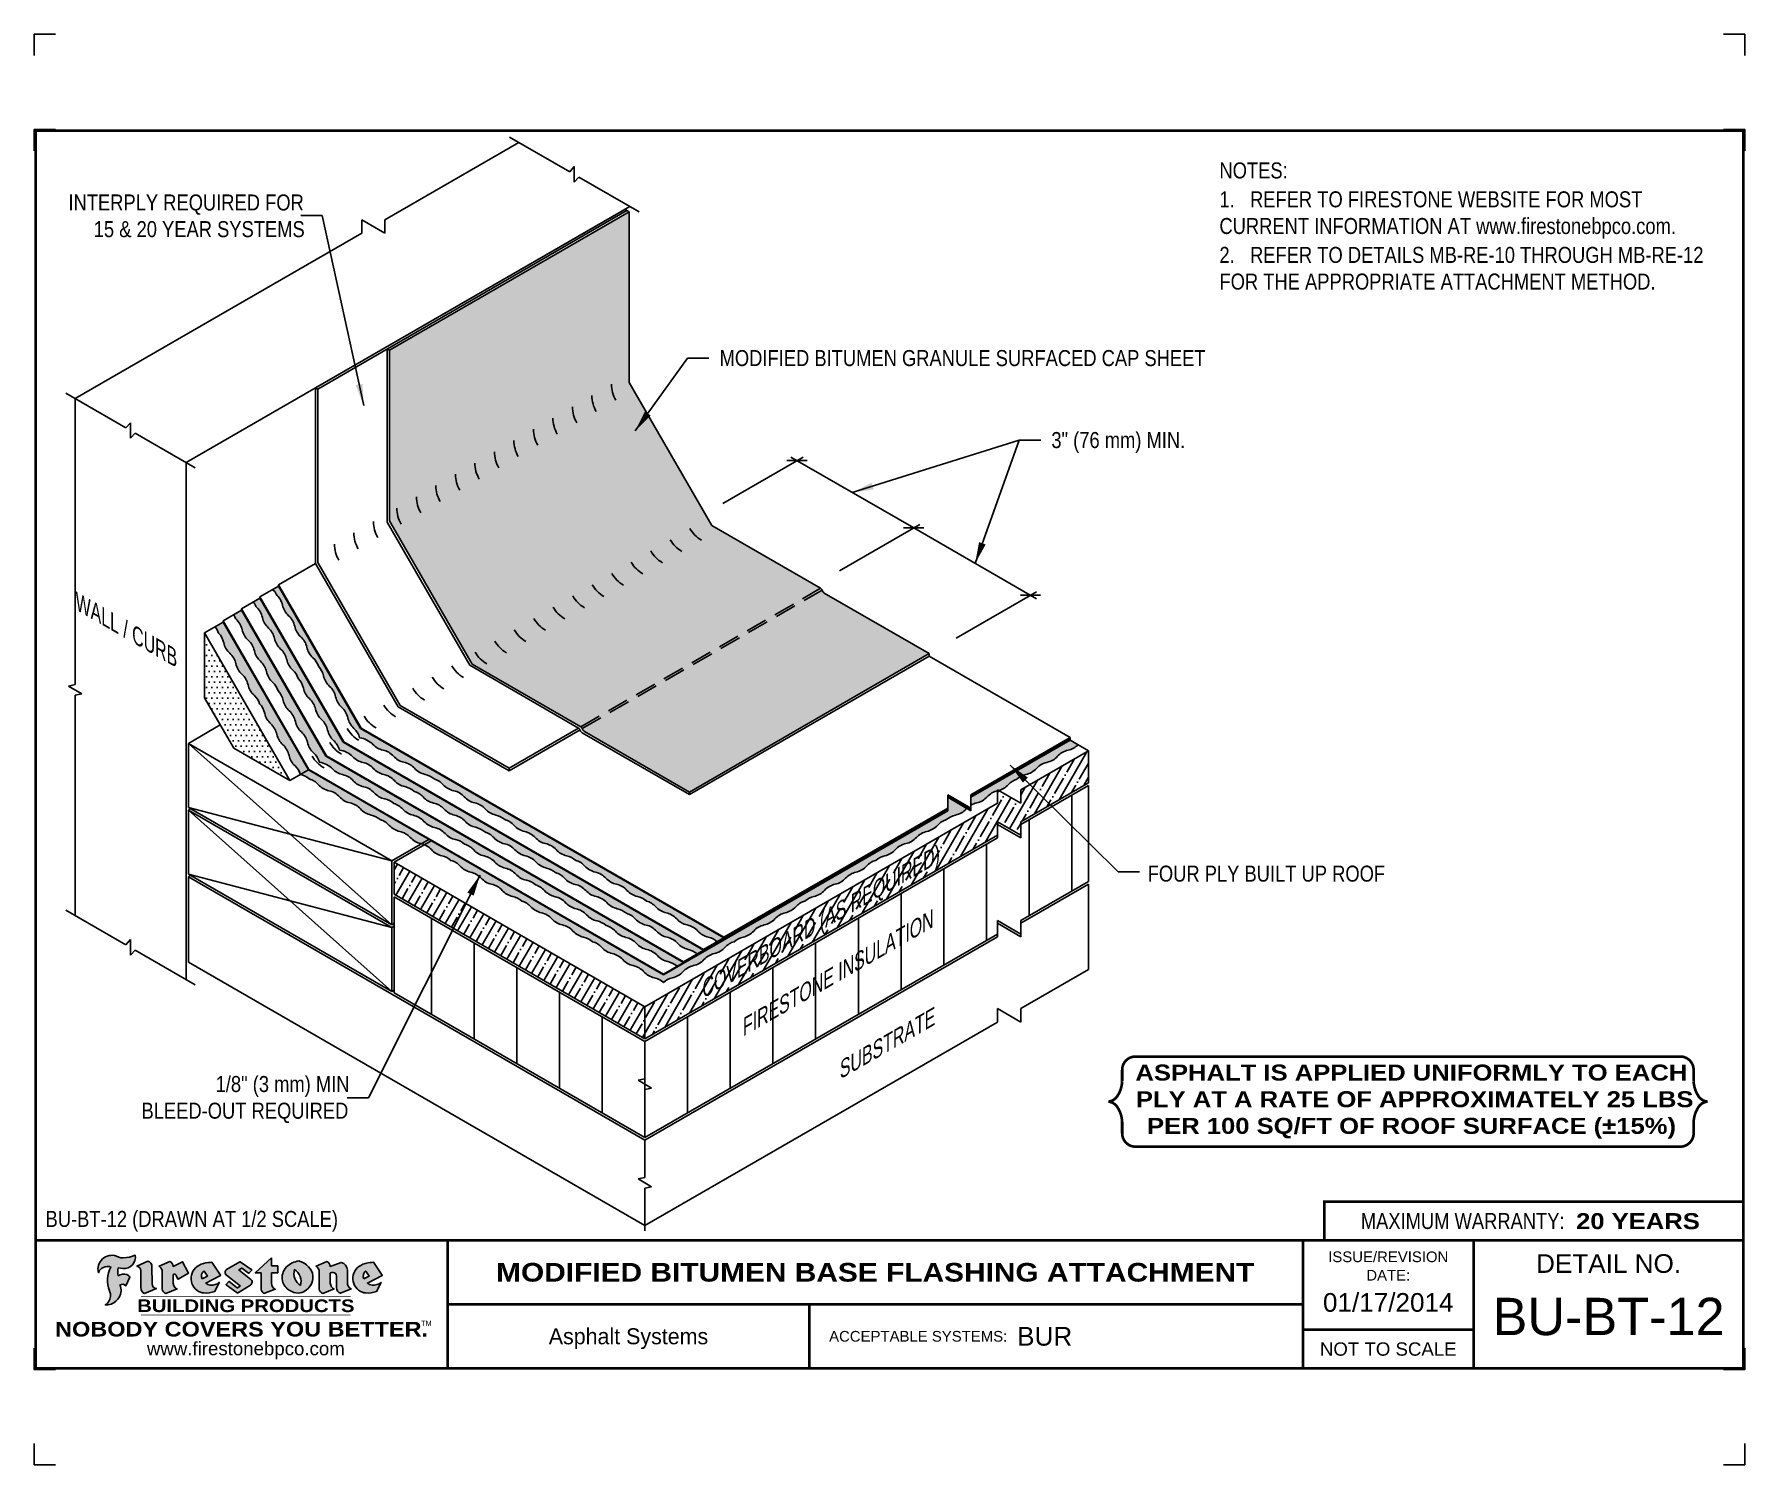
# Model space of a CAD drawing. Header units: inches. Extents: x -697.7 to -677.6, y -114.5 to -97.7.
import ezdxf
from ezdxf.enums import TextEntityAlignment as Align

# ---------------------------------------------------------------- set-up
doc = ezdxf.new("R2010")
doc.units = ezdxf.units.IN
doc.header["$MEASUREMENT"] = 0
doc.linetypes.add('HIDDEN', pattern=[0.375, 0.25, -0.125])
doc.layers.get('0').update_dxf_attribs({"linetype": 'CONTINUOUS'})
doc.layers.get('DEFPOINTS').update_dxf_attribs({"linetype": 'CONTINUOUS'})
for name, color, linetype in [('FSBP-ANNO-LABEL', 7, 'CONTINUOUS'), ('FSBP-ANNO-NOTE', 7, 'CONTINUOUS'), ('FSBP-COVERBOARD_CANT', 46, 'CONTINUOUS'), ('FSBP-INSULATION', 7, 'CONTINUOUS'), ('FSBP-MEMBRANE', 7, 'CONTINUOUS'), ('FSBP-MEMBRANE-HATCH', 8, 'CONTINUOUS'), ('FSBP-SUBSTRATE-GENERIC', 9, 'CONTINUOUS'), ('FSBP-TTLB', 7, 'CONTINUOUS'), ('FSBP-TTLB-BORDER', 7, 'CONTINUOUS'), ('FSBP-TTLB-TEXT', 7, 'CONTINUOUS'), ('FSBP-WALL-CURB', 9, 'CONTINUOUS'), ('FSBP-WOOD', 7, 'CONTINUOUS')]:
    doc.layers.add(name, color=color, linetype=linetype)
doc.styles.add('ARIAL', font='arial.ttf')
doc.styles.add('ARIAL_BOLD', font='')
doc.styles.add('ARIAL_NAR', font='ARIALN.TTF')
doc.styles.add('BANKGOTHIC', font='bgothm.ttf')
doc.styles.add('FSBP_ARIAL_NAR', font='ARIALN.TTF')
doc.styles.get('ARIAL_BOLD').set_extended_font_data('Arial Black')
doc.dimstyles.new('FSBP-LEADER', dxfattribs={"dimtxt": 0.1875, "dimasz": 0.25, "dimexe": 0.0625, "dimexo": 0.125, "dimgap": 0.125, "dimtad": 0, "dimtih": 1, "dimtoh": 1, "dimdec": 4, "dimzin": 0, "dimdsep": 46, "dimlunit": 4, "dimtxsty": 'ARIAL_NAR', "dimcen": 0.09375, "dimclrd": 256, "dimclre": 256, "dimclrt": 256, "dimadec": 0, "dimazin": 0, "dimtfac": 1, "dimtdec": 4, "dimtofl": 0, "dimtmove": 0, "dimatfit": 3, "dimfxl": 0, "dimtolj": 1, "dimtzin": 0, "dimlwd": -1, "dimlwe": -1, "dimarcsym": 0})

msp = doc.modelspace()

# ---------------------------------------------------------------- texts
at = {"layer": 'DEFPOINTS', "style": 'ARIAL_NAR'}
msp.add_text('BU-BT-12 (DRAWN AT 1/2 SCALE)', height=0.1875, dxfattribs=at).set_placement((-697.535441318768, -111.5761115816884), align=Align.MIDDLE_LEFT)
at = {"layer": 'FSBP-ANNO-LABEL', "style": 'ARIAL_NAR'}
for s, p in [('MODIFIED BITUMEN GRANULE SURFACED CAP SHEET', (-689.6422004967785, -101.4899015541941)), ('3" (76 mm) MIN.', (-685.757389172914, -102.4504190645461)), ('FOUR PLY BUILT UP ROOF', (-684.6294058503368, -107.5303494095321))]:
    msp.add_text(s, height=0.1875, dxfattribs=at).set_placement(p, align=Align.MIDDLE_LEFT)
for s, rotation, oblique, p in [('WALL / CURB', 330.0000000000027, 329.9999999999999, (-696.539774568639, -104.6959061440559)), ('FIRESTONE INSULATION', 30, 30, (-688.2988530202779, -108.7158564143105)), ('SUBSTRATE', 30, 30, (-687.7215027510883, -109.5387730809773))]:
    msp.add_text(s, height=0.1875, rotation=rotation, dxfattribs=dict(at, oblique=oblique)).set_placement(p, align=Align.MIDDLE)
at = {"layer": 'FSBP-ANNO-LABEL', "style": 'ARIAL_NAR', "oblique": 30}
msp.add_text('COVERBOARD (AS REQUIRED)', height=0.1875, rotation=29.99999999999773, dxfattribs=at).set_placement((-688.4995841057269, -108.1129985605292), align=Align.MIDDLE_CENTER)
at = {"layer": 'FSBP-ANNO-LABEL', "char_height": 0.1875, "attachment_point": 1, "style": 'ARIAL_NAR'}
for s, insert in [('\\pi0.072349;INTERPLY REQUIRED FOR\\P\\pi0.36844;15 & 20 YEAR SYSTEMS', (-697.3397058512761, -99.57312545563971)), ('\\pi1.2783;1/8" (3 mm) MIN\\P\\pi0.41077;BLEED-OUT REQUIRED', (-696.8224406236455, -109.9017715199636))]:
    msp.add_mtext_dynamic_manual_height_columns(s, width=2.805424005035093, gutter_width=2.5, heights=[0], dxfattribs=dict(at, insert=insert))
at = {"layer": 'FSBP-ANNO-NOTE', "insert": (-683.788906511134, -99.19760675071848), "char_height": 0.1875, "attachment_point": 1, "style": 'FSBP_ARIAL_NAR'}
msp.add_mtext_dynamic_manual_height_columns('NOTES:\\P{\\H0.083333x;\\P\\pi-0.375,l0.375;}1.   REFER TO FIRESTONE WEBSITE FOR MOST \\P\\pi0;CURRENT INFORMATION AT www.firestonebpco.com.\\P\\pl0;{\\H0.083333x;\\P\\pi-0.375,l0.375;}2.   REFER TO DETAILS MB-RE-10 THROUGH MB-RE-12\\P\\pi0;FOR THE APPROPRIATE ATTACHMENT METHOD.', width=5.863954758959153, gutter_width=1.09375, heights=[1.678568078190441], dxfattribs=at)
at = {"layer": 'FSBP-ANNO-NOTE'}
note = msp.add_mtext_dynamic_manual_height_columns('\\pi-0.1814,l0.375;ASPHALT IS APPLIED UNIFORMLY TO EACH\\P\\pi-0.2593; PLY AT A RATE OF APPROXIMATELY 25 LBS\\P\\pi0.24619,l0; PER 100 SQ/FT OF ROOF SURFACE (±15%)\\P\\pi3.309;', width=6.61809786772028, gutter_width=1.09375, heights=[0.9621738096612846, 0], dxfattribs=dict(at, insert=(-684.9663251000536, -109.7672564290202), char_height=0.1875, attachment_point=1, style='ARIAL_BOLD'))
for column, words in zip(note.columns.linked_columns, ['\\pi3.2654; ']):
    column.text = words

# ---------------------------------------------------------------- blocks, each defined once
blk = doc.blocks.new('TTLB-ASPHALT_1')
at = {"layer": 'FSBP-TTLB-TEXT'}
h = blk.add_hatch(color=1, dxfattribs=at)
edge = h.paths.add_edge_path()
edge.add_arc((1.037309769669577, -0.1982514792917272), 0.1319107607348553, 264.0410451462098, 370.3106169565175)
edge.add_arc((1.027551646585692, 0.1214293576525733), 0.3273056962876235, 270.05058356628535, 295.23459397187514, ccw=False)
edge.add_arc((1.022801957313334, -0.06680179986895496), 0.1391656561713503, 249.3281275763668, 272.0749124149863, ccw=False)
edge.add_line((0.9736743133014443, -0.1970076156048179), (0.9474927838574558, -0.1852745150568325))
edge.add_arc((0.8939498971398336, -0.3394262635682139), 0.1631857907024099, 70.84590087378872, 194.3325259843273)
edge.add_arc((0.8444260109029358, -0.4259936440910792), 0.1179914261095279, 70.96950098067128, 156.9641407594482, ccw=False)
edge.add_arc((1.153141409296893, -0.4684497516079489), 0.3110405457095052, 150.323113748316, 203.2084295854517)
edge.add_arc((0.7562495500623072, -0.6412608153899839), 0.1218587156617311, 0.8849157075190988, 24.346689398949877, ccw=False)
edge.add_arc((0.749378166569727, -0.6475258110744306), 0.1289731377238325, -58.36655102076742, 3.6216782311386737, ccw=False)
edge.add_arc((0.825669902954445, -0.5792158350996175), 0.1783301886510355, 267.2205474105585, 354.1381621173521)
edge.add_arc((0.7903121048625223, -0.6011409294291781), 0.2127878929608591, 0.9996158580669169, 21.00503380861242)
edge.add_arc((1.018807122639402, -0.5666691048185157), 0.0513639566841585, 40.821177131732725, 125.52727787225791, ccw=False)
edge.add_line((1.057676976260041, -0.5330924682126437), (1.102776947655911, -0.4308018311949837))
edge.add_arc((1.040858222524662, -0.4699705673995993), 0.07326744446031509, 32.31675181867256, 66.31481236598174)
edge.add_arc((1.03226251882532, -0.5063316993097686), 0.1102246948011782, 69.8179132332389, 125.254734720681)
edge.add_arc((1.127708877207283, -0.3689593535312383), 0.1659710644737306, 164.1569669952081, 196.5811013160487, ccw=False)
edge.add_line((0.9680425188342383, -0.3236487780942383), (1.023615334387159, -0.3294494641845773))
h = blk.add_hatch(color=1, dxfattribs=at)
edge = h.paths.add_edge_path()
edge.add_line((1.275239419159561, -0.6223407783464694), (1.415345367376062, -0.5660418822574371))
edge.add_arc((1.421019305783972, -0.5090099247487814), 0.05731350411836947, 181.9717871001989, 264.31851000495806, ccw=False)
edge.add_line((1.363739737527226, -0.5109819325197265), (1.363412352251203, -0.3102363679013962))
edge.add_arc((1.294263659668758, -0.3103491388304036), 0.06914878453844908, 0.0934405599591014, 72.42834396969012)
edge.add_line((1.315139561173908, -0.2444268274366692), (1.186839444240604, -0.3024209471341379))
edge.add_arc((1.175246268095293, -0.3585110609420923), 0.05727567197445628, -0.017399788185912257, 78.322067691347, ccw=False)
edge.add_line((1.232521937428658, -0.3585284546236807), (1.232574268422297, -0.555126496687123))
edge.add_arc((1.305699496415485, -0.5558575689677241), 0.07312888236350451, 179.4272023230205, 245.3845503102953)
h = blk.add_hatch(color=1, dxfattribs=at)
edge = h.paths.add_edge_path()
edge.add_line((1.792026821926584, -0.3839679064720229), (1.722158956877934, -0.2518542302253621))
edge.add_arc((1.720119655279632, -0.2529327078887889), 0.002306916790721916, 27.87197133405528, 117.3766794470726)
edge.add_line((1.719058846382097, -0.250884159729182), (1.610638460368705, -0.3070279753467702))
edge.add_arc((1.547088841662969, -0.306102665849437), 0.06355635479880158, 359.165808011073, 425.8793658831422)
edge.add_line((1.573061729235633, -0.2480956029480268), (1.446879247402876, -0.3051325108639702))
edge.add_arc((1.407812067100195, -0.3703571330466247), 0.07602957263902092, -3.441403975725109, 59.07992244284969, ccw=False)
edge.add_line((1.483704536400296, -0.3749210150788969), (1.483704536400296, -0.5723838140635706))
edge.add_arc((1.540537465180449, -0.5682544061150878), 0.05698275005415228, 184.1557352478595, 255.3066498366543)
edge.add_line((1.526084036778343, -0.6233736605654059), (1.657291340682093, -0.570650514527486))
edge.add_arc((1.688298576827208, -0.502139038842401), 0.07520153584805701, 207.5160880841914, 245.649226723163, ccw=False)
edge.add_arc((1.721050197024908, -0.491448816845633), 0.1093332836229113, 179.4823365255141, 204.5537900001094, ccw=False)
edge.add_line((1.611721375809452, -0.4904610114968335), (1.611721375809452, -0.4126404716788983))
edge.add_arc((1.628589765097189, -0.4141592990360436), 0.01693662875851165, 28.356188110622497, 174.8549701683584, ccw=False)
edge.add_arc((1.627340435522399, -0.4197189881350454), 0.02111886817708033, 22.216893572439517, 40.10213956426492, ccw=False)
edge.add_line((1.646891420738257, -0.4117336534413738), (1.666638796144639, -0.4549750258192233))
edge.add_arc((1.668737246926753, -0.4540167099035415), 0.002306916790685597, 204.5451281842828, 299.6323508190067)
edge.add_line((1.669877862091766, -0.4560219186518992), (1.791128135493295, -0.3870515928837648))
edge.add_line((1.791128135493295, -0.3870515928837648), (1.792026821926584, -0.3839679064720229))
h = blk.add_hatch(color=1, dxfattribs=at)
h.paths.add_polyline_path([(2.063388732080512, -0.2583237030618903, 0.02524281661523788), (2.025024361750752, -0.2610532129309178, 0.1213611957758757), (1.901773912052249, -0.3008158885520373, 0.6151668103976068), (1.93274136141747, -0.6099060679591872, 0.05306812109568645), (1.967936229862175, -0.617865745600497, 0.1150932231766138), (2.099126721549737, -0.5994933789882708), (2.151195569562105, -0.4944891916583316, -0.08755405562188731), (2.104230609512001, -0.5187113292177372, -0.265591761123442), (1.992692314386659, -0.5010701623316862), (2.165347897647223, -0.4141184325909109, 0.4518949533370738), (2.166222728871162, -0.4107679608846269)])
h.paths.add_polyline_path([(2.014217313945437, -0.4188965037300676), (1.951113654018855, -0.4515330109460507, -0.3720533890450154), (1.973177450672722, -0.3607130665457561)], flags=16)
h = blk.add_hatch(color=1, dxfattribs=at)
edge = h.paths.add_edge_path()
edge.add_arc((2.260407392426799, -0.3775796671688738), 0.0415245022322573, 123.20805433950699, 232.2027298779723, ccw=False)
edge.add_line((2.237665217914071, -0.3428366421988329), (2.393535971665983, -0.2540943745380986))
edge.add_arc((2.394677353533154, -0.2560991469722467), 0.00230691679074142, 55.64644466176969, 119.65426054492929, ccw=False)
edge.add_line((2.395979141996861, -0.2541946229174954), (2.531809646140459, -0.3470380726374032))
edge.add_arc((2.530468902927936, -0.3489153772789848), 0.00230691679070047, -42.73110123842042, 54.46613537395791, ccw=False)
edge.add_line((2.532163440279987, -0.3504807552658491), (2.498457913851155, -0.3869673252714421))
edge.add_arc((2.496763376499132, -0.385401947284592), 0.002306916790673087, 233.75270768949161, 317.26889876139137, ccw=False)
edge.add_line((2.495399362263356, -0.38726241234572), (2.413849913492982, -0.3274738082119626))
edge.add_arc((2.412485899257177, -0.3293342732731332), 0.002306916790719977, 53.75270768979654, 124.4135619297866)
edge.add_line((2.41118211687575, -0.3274311136421062), (2.382933981293377, -0.346782838468144))
edge.add_arc((2.384237763674776, -0.3486859980991568), 0.002306916790694806, 124.4135619293765, 231.8459020253658)
edge.add_line((2.382812599816248, -0.3505000469010184), (2.519899969301207, -0.4581994452042721))
edge.add_arc((2.494247019847677, -0.4908523236374407), 0.0415245022322573, -55.21225898295228, 51.84590202520451, ccw=False)
edge.add_line((2.517938320565804, -0.5249552055672808), (2.364434947484597, -0.6179520922513717))
edge.add_arc((2.363239601923482, -0.6159790200102009), 0.002306916790727131, 233.2955624372974, 301.2087215702374, ccw=False)
edge.add_line((2.361860787187538, -0.6178285429225383), (2.231266621301074, -0.5204709167214361))
edge.add_arc((2.232647938930654, -0.518623262347532), 0.002306916790697738, 135.5134179846412, 233.2179869199849, ccw=False)
edge.add_line((2.231002150870836, -0.5170067083764565), (2.262839375599356, -0.4845937328397696))
edge.add_arc((2.264485163659231, -0.4862102868108593), 0.002306916790748635, 53.03528399994502, 135.5134179853723, ccw=False)
edge.add_line((2.265872365996302, -0.4843670465239001), (2.361834678328762, -0.5565872257804898))
edge.add_arc((2.363221880665748, -0.55474398549363), 0.00230691679062697, 233.0352840000717, 302.2362632414427)
edge.add_line((2.36445241715569, -0.5566953042850713), (2.39428499383348, -0.5378823484768844))
edge.add_arc((2.393054457343538, -0.5359310296853721), 0.002306916790685158, 302.2362632406162, 412.202729876843)
edge.add_line((2.394468296066179, -0.5341081404551886), (2.234958295420142, -0.4103916733127022))
h = blk.add_hatch(color=1, dxfattribs=at)
edge = h.paths.add_edge_path()
edge.add_line((2.763460561272041, -0.2072496393923444), (2.763460561272041, -0.2969520779963801))
edge.add_arc((2.765767478062685, -0.2969520779963943), 0.00230691679065842, 179.9999999996471, 269.9999999996471)
edge.add_line((2.765767478062685, -0.2992589947870528), (2.835417693520355, -0.2992589947870528))
edge.add_arc((2.835417693520355, -0.3015659115777538), 0.002306916790701052, 0, 90, ccw=False)
edge.add_line((2.837724610311056, -0.3015659115777538), (2.837724610311056, -0.3790761307453892))
edge.add_arc((2.835417693520355, -0.3790761307453749), 0.002306916790686842, 269.99999999964706, 359.99999999964706, ccw=False)
edge.add_line((2.835417693520355, -0.3813830475360618), (2.765767478062685, -0.3813830475360618))
edge.add_arc((2.765767478062685, -0.3836899643267202), 0.00230691679065842, 90.00000000035294, 180.0000000003529)
edge.add_line((2.763460561272041, -0.3836899643267344), (2.763460561272041, -0.5033995910642801))
edge.add_arc((2.836735953378934, -0.5071368822038522), 0.07337063740681407, 177.0802527808789, 245.3249543133826)
edge.add_line((2.806105814540615, -0.5738080530967267), (2.674529557384915, -0.6226036013049594))
edge.add_arc((2.708610405062075, -0.5642984087917995), 0.0675351734460605, 177.0345319916277, 239.69264280249, ccw=False)
edge.add_line((2.641165668230087, -0.560804539009709), (2.641165668230087, -0.3836899643267344))
edge.add_arc((2.638858751439443, -0.3836899643267202), 0.00230691679065842, 359.9999999996471, 449.999999999647)
edge.add_line((2.638858751439443, -0.3813830475360618), (2.572857950769389, -0.3813830475360618))
edge.add_line((2.572857950769389, -0.3813830475360618), (2.763460561272041, -0.2072496393923444))
h = blk.add_hatch(color=1, dxfattribs=at)
edge = h.paths.add_edge_path(flags=16)
edge.add_arc((2.940363509127394, -0.4847985213681483), 0.1684614578629417, 344.5558804047865, 417.0140046669545)
edge.add_arc((3.194458079644619, -0.3883534532477739), 0.1684614578629416, 164.5558804047865, 237.0140046669546)
edge = h.paths.add_edge_path()
edge.add_arc((3.069375116502187, -0.4399344555144893), 0.1828726885096673, 136.0914512150047, 191.213418978326)
edge.add_arc((3.064939550433394, -0.4318234379590393), 0.18031488047485, 194.0167254156723, 240.666373083186)
edge.add_arc((3.098047041778983, -0.3845058757092517), 0.2378525180183701, 239.2975390661776, 264.2889872773176)
edge.add_arc((3.048844782126224, -0.419023238379296), 0.203760689247156, 277.1986764832035, 326.503572961274)
edge.add_arc((3.077739326803538, -0.434104661646515), 0.1713748657917091, 325.3768876809903, 406.3828327799087)
edge.add_arc((3.011839488065931, -0.4896144380417837), 0.257194564585, 44.2846255351977, 73.82901434867308)
edge.add_arc((3.117152499586979, -0.4983433120546721), 0.2579560664039132, 97.50292863483669, 134.1039137579027)
h = blk.add_hatch(color=1, dxfattribs=at)
edge = h.paths.add_edge_path()
edge.add_line((3.322690228557462, -0.5721896537377091), (3.322690228557462, -0.3749210150788969))
edge.add_arc((3.24679775925739, -0.3703571330465678), 0.076029572638996, 356.5585960242387, 419.0799224428129)
edge.add_line((3.285864939560099, -0.3051325108639702), (3.412047421392799, -0.2480956029480268))
edge.add_arc((3.386074533820164, -0.3061026658494939), 0.06355635479883807, 0.3962622833877276, 65.87936588318718, ccw=False)
edge.add_line((3.449629368605429, -0.3056631084210863), (3.580526418688805, -0.2593848434574539))
edge.add_arc((3.555744121700968, -0.3530904070730259), 0.09692726601172152, 2.366977007666776, 75.18615851992018, ccw=False)
edge.add_line((3.652588689330287, -0.3490873311063041), (3.652588689330287, -0.4883770011386872))
edge.add_arc((3.761877549389567, -0.4914934052703757), 0.1093332836229049, 178.3666365323574, 204.5537900000422)
edge.add_arc((3.729125929191724, -0.502183627267101), 0.07520153584796149, 207.5160880841713, 245.2240541443095)
edge.add_line((3.697611150971852, -0.5704631245385627), (3.572585913552643, -0.6207021253773775))
edge.add_arc((3.595347186007587, -0.5526356419907756), 0.0717713151919874, 180.3328587115751, 251.51018566665869, ccw=False)
edge.add_line((3.523577081955409, -0.5530525936986663), (3.523577081955409, -0.4153032515383615))
edge.add_arc((3.486319529276869, -0.4148773504126382), 0.03725998689428563, 359.3450650296066, 449.0500281941025)
edge.add_arc((3.482769874121715, -0.4419622099033518), 0.06447454900600776, 86.29402372314017, 119.8211331593848)
edge.add_line((3.450707067966732, -0.3860252459975726), (3.450707067966732, -0.4904610114968335))
edge.add_arc((3.560035889182245, -0.4914488168456472), 0.1093332836229753, 179.4823365255069, 204.5537900001023)
edge.add_arc((3.527284268984403, -0.5021390388425004), 0.07520153584796385, 207.5160880841699, 245.6492267231416)
edge.add_line((3.496277032839316, -0.570650514527486), (3.365069728935509, -0.6233736605654059))
edge.add_arc((3.379502486061938, -0.5682868177318028), 0.05694615642555721, 183.9298782390169, 255.318496325343, ccw=False)
h = blk.add_hatch(color=1, dxfattribs=at)
h.paths.add_polyline_path([(3.957695472291277, -0.2583237030618903, 0.02524281661523822), (3.919331101961575, -0.2610532129309178, 0.1085638477195505), (3.807890832595604, -0.2939221658134414, 0.6425897848490651), (3.827048101628293, -0.6099060679591872, 0.05306812109569052), (3.862242970072884, -0.617865745600497, 0.1150932231766133), (3.993433461760503, -0.5994933789882708), (4.045502309772871, -0.4944891916583316, -0.08755405562189084), (3.998537349722767, -0.5187113292177372, -0.2655917611234366), (3.886999054597368, -0.5010701623316862), (4.059654637857989, -0.4141184325909109, 0.4518949533370731), (4.060529469081928, -0.4107679608846269)])
h.paths.add_polyline_path([(3.90852405415626, -0.4188965037300676), (3.845420394229677, -0.4515330109460507, -0.3720533890450147), (3.867484190883488, -0.3607130665457561)], flags=16)
blk.add_line((16.84110496735593, 0), (20, 0))
at = {"layer": 'DEFPOINTS', "linetype": 'Continuous', "ltscale": 1.75}
for points in [[(-0.015625, 13.88083333333333), (-0.015625, 14.13083333333333), (0.234375, 14.13083333333333)], [(20.01562500000003, 13.88083333333333), (20.01562500000003, 14.13083333333333), (19.76562500000003, 14.13083333333333)], [(-0.015625, -2.380833333333342), (-0.015625, -2.630833333333342), (0.234375, -2.630833333333342)], [(20.01562500000003, -2.380833333333342), (20.01562500000003, -2.630833333333342), (19.76562500000003, -2.630833333333342)]]:
    blk.add_lwpolyline(points, dxfattribs=at)
at = {"layer": 'DEFPOINTS', "color": 1}
for points in [[(0.234375, 13.015625), (-0.015625, 13.015625), (-0.015625, 12.765625)], [(20.015625, 12.765625), (20.015625, 13.015625), (19.765625, 13.015625)], [(0.234375, -1.515625), (-0.015625, -1.515625), (-0.015625, -1.265625)], [(20.015625, -1.265625), (20.015625, -1.515625), (19.765625, -1.515625)]]:
    blk.add_lwpolyline(points, dxfattribs=at)
at = {"layer": 'FSBP-TTLB', "const_width": 0.03125}
blk.add_lwpolyline([(15.09028770518938, 0), (20, 0), (20, 0.4512598240669945), (15.09028770518938, 0.4512598240669945)], close=True, dxfattribs=at)
for points in [[(0, 0), (0, -1.5), (20, -1.5), (20, 0), (0, 0)], [(4.825208527206769, 0), (4.825208527206769, -0.75)], [(14.84028770518938, 0), (14.84028770518938, -1.5)], [(16.84110496735593, 0), (16.84110496735593, -1.5)], [(20, 0), (20, -1.5)], [(4.825208527206769, -0.75), (14.84028770518938, -0.75)], [(4.825208527206769, -0.75), (4.825208527206769, -1.5)], [(14.84028770518938, -1.048740175933006), (16.84110496735593, -1.048740175933006)]]:
    blk.add_lwpolyline(points, dxfattribs=at)
at = {"layer": 'FSBP-TTLB-BORDER', "const_width": 0.03125}
blk.add_lwpolyline([(20, 0), (20, 13), (0, 13), (0, 0)], dxfattribs=at)
at = {"layer": 'FSBP-TTLB-TEXT', "color": 1}
blk.add_line((0.7358432058323388, -0.379822754145593), (0.7358432058323388, -0.379822754145593), dxfattribs=at)
for points in [[(1.023615323725323, -0.3294494630716969, 0.5000510906601082), (1.167090420776901, -0.1746414942047778, -0.1103304102359608), (1.027840608309816, -0.2058762110801382, -0.09957876667165425), (0.9736743133014443, -0.1970076156048179), (0.9474927838574558, -0.1852745150568325, 0.5978159689075124), (0.7358432058323388, -0.379822754145593, -0.3938834584182213), (0.8828996422548698, -0.3144510229727047, 0.2349406564350952), (0.86727108227484, -0.5910237178633082, -0.1027304183841549), (0.8780937320133262, -0.6393788197974146, -0.2772692352614086), (0.8170223912655956, -0.7573362346216896, 0.3985429150902959), (1.003067614090241, -0.5974286950643517, 0.0875124847930418), (0.9889600163401155, -0.5248671157293501, -0.3874031597924062), (1.057676976260041, -0.5330924682126437), (1.102776947655911, -0.4308018311949837, 0.1494423498871741), (1.07029056398062, -0.4028746979725923, 0.2467195073738216), (0.9686394281704906, -0.4163228904100862, -0.1424285161541127), (0.9680425188342383, -0.3236487780942383), (1.023615334387159, -0.3294494641845773)], [(2.166222728871162, -0.4107679608846269), (2.063388732080512, -0.2583237030618903, 0.02524281661523788), (2.025024361750752, -0.2610532129309178, 0.1085638477195265), (1.913584092384895, -0.2939221658134414, 0.6425897848491228), (1.93274136141747, -0.6099060679591872, 0.05306812109568648), (1.967936229862175, -0.617865745600497, 0.1150932231766137), (2.099126721549737, -0.5994933789882708), (2.151195569562105, -0.4944891916583316, -0.0875540556218873), (2.104230609512001, -0.5187113292177372, -0.2655917611234418), (1.992692314386659, -0.5010701623316862), (2.165347897647223, -0.4141184325909109)], [(2.763460561272041, -0.2072496393923444), (2.763460561272041, -0.2969520779963801, 0.4142135623730958), (2.765767478062685, -0.2992589947870528), (2.835417693520355, -0.2992589947870528, -0.414213562373095), (2.837724610311056, -0.3015659115777538), (2.837724610311056, -0.3790761307453892, -0.4142135623730938), (2.835417693520355, -0.3813830475360618), (2.765767478062685, -0.3813830475360618, 0.4142135623730958), (2.763460561272041, -0.3836899643267344), (2.763460561272041, -0.5033995910642801, 0.3068985753588853), (2.806105814540615, -0.5738080530967267), (2.674529557384915, -0.6226036013049594, -0.2804194150632976), (2.641165668230087, -0.560804539009709), (2.641165668230087, -0.3836899643267344, 0.414213562373095), (2.638858751439443, -0.3813830475360618), (2.572857950769389, -0.3813830475360618), (2.763460561272041, -0.2072496393923444)], [(4.060529469081928, -0.4107679608846269), (3.957695472291277, -0.2583237030618903, 0.02524281661523788), (3.919331101961575, -0.2610532129309178, 0.1085638477195265), (3.807890832595604, -0.2939221658134414, 0.6425897848491228), (3.827048101628293, -0.6099060679591872, 0.05306812109568648), (3.862242970072884, -0.617865745600497, 0.1150932231766137), (3.993433461760503, -0.5994933789882708), (4.045502309772871, -0.4944891916583316, -0.0875540556218873), (3.998537349722767, -0.5187113292177372, -0.2655917611234418), (3.886999054597368, -0.5010701623316862), (4.059654637857989, -0.4141184325909109)], [(4.059654637857989, -0.4141184325909109, 0.4518949533370731), (4.060529469081928, -0.4107679608846269, 0.4518949533370731)]]:
    blk.add_lwpolyline(points, format="xyb", dxfattribs=at)
for points in [[(1.275239419159561, -0.6223407783464694), (1.415345367376062, -0.5660418822574371, -0.3756100036733062), (1.363739737527226, -0.5109819325197265), (1.363412352251203, -0.3102363679013962, 0.3265360292958048), (1.315139561173908, -0.2444268274366692), (1.186839444240604, -0.3024209471341379, -0.3557863980845349), (1.232521937428658, -0.3585284546236807), (1.232574268422297, -0.555126496687123, 0.2960110723418457)], [(1.792026821926584, -0.3839679064720229), (1.722158956877934, -0.2518542302253621, 0.4116839150163434), (1.719058846382097, -0.250884159729182), (1.610638460368705, -0.3070279753467702, 0.2996033003794034), (1.573061729235633, -0.2480956029480268), (1.446879247402876, -0.3051325108639702, -0.2797757560995365), (1.483704536400296, -0.3749210150788969), (1.483704536400296, -0.5723838140635706, 0.320828638474519), (1.526084036778343, -0.6233736605654059), (1.657291340682093, -0.570650514527486, -0.1679398621276611), (1.621603752698661, -0.5368819723450571, -0.1098333365370753), (1.611721375809452, -0.4904610114968335), (1.611721375809452, -0.4126404716788983, -0.743334502655012), (1.64349420176768, -0.4061152228778298, -0.07819791644735608), (1.646891420738257, -0.4117336534413738), (1.666638796144639, -0.4549750258192233, 0.4404648714563479), (1.669877862091766, -0.4560219186518992), (1.791128135493295, -0.3870515928837648)], [(1.951113654018855, -0.4515330109460507), (2.014217313945437, -0.4188965037300676), (1.973177450672722, -0.3607130665457561, 0.3720533890450154)], [(2.234958295420142, -0.4103916733127022, -0.5150044486718882), (2.237665217914071, -0.3428366421988329), (2.393535971665983, -0.2540943745380986, -0.2867822934100265), (2.395979141996861, -0.2541946229174954), (2.531809646140459, -0.3470380726374032, -0.4515027974650387), (2.532163440279987, -0.3504807552658491), (2.498457913851155, -0.3869673252714421, -0.3814439164929681), (2.495399362263356, -0.38726241234572), (2.413849913492982, -0.3274738082119626, 0.3184718635035665), (2.41118211687575, -0.3274311136421062), (2.382933981293377, -0.346782838468144, 0.5064094529656681), (2.382812599816248, -0.3505000469010184), (2.519899969301207, -0.4581994452042721, -0.5043597839115849), (2.517938320565804, -0.5249552055672808), (2.364434947484597, -0.6179520922513717, -0.3053163970316367), (2.361860787187538, -0.6178285429225383), (2.231266621301074, -0.5204709167214361, -0.4541703869768119), (2.231002150870836, -0.5170067083764565), (2.262839375599356, -0.4845937328397696, -0.3762644290664977), (2.265872365996302, -0.4843670465239001), (2.361834678328762, -0.5565872257804898, 0.3114700032088108), (2.36445241715569, -0.5566953042850713), (2.39428499383348, -0.5378823484768844, 0.520381097387146), (2.394468296066179, -0.5341081404551886)], [(2.937624918725987, -0.3131105398334029, 0.2452625673097023), (2.889993533867141, -0.4754966266250307, 0.2064059665179019), (2.976604338974084, -0.5890186876871866, 0.1094800500670344), (3.074378098474654, -0.6211778035979165, 0.2185147641853038), (3.218764944843201, -0.5314757029352819, 0.3689489483072479), (3.195959963110113, -0.3100352223135445, 0.1296305888694145), (3.0834694040758, -0.242595816912754, 0.1610736375384317)], [(3.10274193015772, -0.5296595419651595, 0.3271311138286319), (3.032079658614293, -0.3434924326507627, 0.3271311138286322)], [(3.322690228557462, -0.5721896537377091), (3.322690228557462, -0.3749210150788969, 0.2797757560995341), (3.285864939560099, -0.3051325108639702), (3.412047421392799, -0.2480956029480268, -0.2937618496109166), (3.449629368605429, -0.3056631084210863), (3.580526418688805, -0.2593848434574539, -0.3288760160581939), (3.652588689330287, -0.3490873311063041), (3.652588689330287, -0.4883770011386872, 0.114762897203527), (3.662431105063263, -0.536926560769686, 0.166032965990522), (3.697611150971852, -0.5704631245385627), (3.572585913552643, -0.6207021253773775, -0.3209557512194564), (3.523577081955409, -0.5530525936986663), (3.523577081955409, -0.4153032515383615, 0.4127061514896111), (3.48693727661589, -0.3776224848030694, 0.1473421876160361), (3.450707067966732, -0.3860252459975726), (3.450707067966732, -0.4904610114968335, 0.1098333365370753), (3.460589444855941, -0.5368819723450855, 0.1679398621276611), (3.496277032839316, -0.570650514527486), (3.365069728935509, -0.6233736605654059, -0.3219729545308964), (3.322690228557462, -0.5721896537377091, 29.1476284739)], [(3.845420394229677, -0.4515330109460507), (3.90852405415626, -0.4188965037300676), (3.867484190883488, -0.3607130665457561, 0.3720533890450154)]]:
    blk.add_lwpolyline(points, format="xyb", close=True, dxfattribs=at)
at = {"layer": 'FSBP-TTLB-TEXT'}
for points, const_width in [([(1.233926579809207, -0.6584455781731435), (3.691229482685259, -0.6584455781731577)], 0.0078125), ([(9.061522829276782, -0.75), (9.061522829276782, -1.5)], 0.03125), ([(1.233926579809207, -0.8761560960495984), (3.691229482685259, -0.8761560960495842)], 0.0078125)]:
    blk.add_lwpolyline(points, dxfattribs=dict(at, const_width=const_width))
at = {"layer": 'FSBP-TTLB-TEXT', "color": 1}
for centre, start, end in [((1.789987520328282, -0.3850463841354355), 299.6323508193319, 27.87197133380463), ((2.164310260790558, -0.412058050385383), 296.7304547840455, 34.00233684987403)]:
    blk.add_arc(centre, 0.00230691679068068, start, end, dxfattribs=at)
at = {"layer": 'FSBP-TTLB-TEXT', "style": 'ARIAL_NAR'}
blk.add_text('MAXIMUM WARRANTY:', height=0.1875, dxfattribs=at).set_placement((17.90516569312837, 0.2256299120335257), align=Align.MIDDLE_RIGHT)
at = {"layer": 'FSBP-TTLB-TEXT'}
for s, height, style, p in [('20 YEARS', 0.1875, 'ARIAL_BOLD', (18.03987100774941, 0.2240244307510579)), ('ACCEPTABLE SYSTEMS:', 0.125, 'ARIAL', (9.292812815915624, -1.125))]:
    blk.add_text(s, height=height, dxfattribs=dict(at, style=style)).set_placement(p, align=Align.MIDDLE_LEFT)
for s, height, style, p in [('ISSUE/REVISION', 0.125, 'ARIAL', (15.84069633627263, -0.1938496373466023)), ('DETAIL NO.', 0.21875, 'ARIAL', (18.42055248367797, -0.2724398367368792)), ('DATE:', 0.125, 'ARIAL', (15.84069633627263, -0.409973105348854)), ('www.firestonebpco.com', 0.15625, 'ARIAL', (2.462578031247233, -1.268657306740124)), ('Asphalt Systems', 0.1875, 'BANKGOTHIC', (6.943365678241776, -1.125)), ('NOT TO SCALE', 0.15625, 'ARIAL', (15.84069633627263, -1.274370087966503))]:
    blk.add_text(s, height=height, dxfattribs=dict(at, style=style)).set_placement(p, align=Align.MIDDLE_CENTER)
at = {"layer": 'FSBP-TTLB-TEXT', "lineweight": 18, "style": 'ARIAL_BOLD'}
blk.add_text('BUILDING PRODUCTS', height=0.1484375, dxfattribs=at).set_placement((2.462578031247233, -0.7673008371113639), align=Align.MIDDLE_CENTER)
at = {"layer": 'FSBP-TTLB-TEXT', "color": 1}
for s, height, style, p in [('NOBODY COVERS YOU BETTER.', 0.171875, 'ARIAL_BOLD', (2.412604263603384, -1.041650450587369)), ('TM', 0.0625, 'BANKGOTHIC', (4.576671173373001, -0.9725745042934193))]:
    blk.add_text(s, height=height, dxfattribs=dict(at, style=style)).set_placement(p, align=Align.MIDDLE_CENTER)
at = {"layer": 'FSBP-TTLB-TEXT'}
for tag, height, style, p in [('DETAIL_DESCP_LINE_1', 0.21875, 'ARIAL_BOLD', (9.832748116198076, -0.375)), ('ISSUE_REV_DATE', 0.21875, 'ARIAL', (15.84069633627263, -0.7282559425942452)), ('DETAIL_NUMBER', 0.4375, 'ARIAL', (18.42055248367797, -0.8931630692489421))]:
    blk.add_attdef(tag, text='', height=height, dxfattribs=dict(at, style=style)).set_placement(p, align=Align.MIDDLE_CENTER)
at = {"layer": 'FSBP-TTLB-TEXT', "style": 'ARIAL'}
blk.add_attdef('ACCPT_SYSTEMS', text='', height=0.21875, dxfattribs=at).set_placement((11.49438170418193, -1.125), align=Align.MIDDLE_LEFT)

# ---------------------------------------------------------------- hatches: boundary and pattern name
at = {"layer": 'FSBP-COVERBOARD_CANT'}
h = msp.add_hatch(dxfattribs=at)
h.set_pattern_fill('DOTS', color=256, style=0)
h.set_pattern_definition([(0, (-846.5561321258772, -63.78654384944126), (0.03125, 0.0625), [0, -0.0625])])
h.paths.add_polyline_path([(-695.6737491648546, -104.7086056789876), (-695.6737491648546, -105.469078092998), (-695.3323375942648, -106.0604202795513), (-694.6737491648546, -106.4406564865565)])
h = msp.add_hatch(dxfattribs=at)
h.set_pattern_fill('ANSI35', color=256, scale=0.6666666666666666, angle=15, style=0)
h.set_pattern_definition([(59.99999999999999, (-726.5178603907486, -46.08831035850683), (-0.1443375672974064, 0.08333333333333334), []), (59.99999999999999, (-726.4040249406243, -46.05780824157598), (-0.1443375672974064, 0.08333333333333334), [0.2083333333333333, -0.04166666666666666, 0, -0.04166666666666666])])
h.paths.add_polyline_path([(-690.5172620295685, -109.0904054529972), (-693.4545590676571, -107.3945562173668), (-693.4545590676571, -107.7695562173668), (-690.5172620295685, -109.4654054529972)])
h.paths.add_polyline_path([(-686.3886586279087, -107.0817551676719), (-686.3886586279087, -106.9246548005523), (-686.1165528101699, -107.0817551676719), (-686.1165528101699, -106.9246548005523), (-685.3211096068618, -106.4654054529972), (-685.3211096068618, -106.0904054529972), (-686.1165528101699, -106.5496548005521), (-686.1165528101699, -106.7067551676719), (-686.3886586279087, -106.5496548005522), (-686.3886586279087, -106.7067551676719), (-690.5172620295685, -109.0904054529972), (-690.5172620295685, -109.4654054529972)])
h.paths.add_polyline_path([(-689.8650795200631, -109.1442727674551), (-686.8558762937099, -107.4069084746739), (-687.0403386913906, -107.0874102298049), (-690.0495419177439, -108.824774522586)], flags=25)
at = {"layer": 'FSBP-INSULATION', "ltscale": 1.75}
h = msp.add_hatch(dxfattribs=at)
h.set_pattern_fill('LINE', color=256, scale=4, angle=90, style=0)
h.set_pattern_definition([(90, (-726.5178603907486, -46.08831035850683), (-0.5, 3.061515884555943e-17), [])])
h.paths.add_polyline_path([(-690.5172620295685, -109.4966554529972), (-693.4545590676571, -107.8008062173668), (-693.4545590676571, -108.9258062173667), (-690.5172620295685, -110.6216554529972), (-690.5172620295685, -110.0591554529972), (-690.4381342518736, -110.0423398967498), (-690.5963898072634, -109.9509710092446), (-690.5172620295685, -109.9341554529972)])
h.paths.add_polyline_path([(-686.3886586279087, -108.2380051676718), (-686.3886586279087, -108.0809048005522), (-686.1165528101699, -108.2380051676718), (-686.1165528101699, -108.0809048005522), (-685.3211096068618, -107.6216554529972), (-685.3211096068618, -106.4966554529972), (-686.1165528101699, -106.9559048005522), (-686.1165528101699, -107.0817551676719), (-686.1165528101698, -107.1130051676719), (-686.3886586279087, -106.9559048005521), (-686.3886586279087, -107.0817551676719), (-686.3886586279086, -107.1130051676719), (-690.5172620295685, -109.4966554529971), (-690.5172620295685, -109.9341554529972), (-690.5963898072634, -109.9509710092446), (-690.4381342518736, -110.0423398967498), (-690.5172620295685, -110.0591554529972), (-690.5172620295685, -110.6216554529971)])
h.paths.add_polyline_path([(-689.385867404016, -109.5114731795118), (-686.9725075485452, -108.1181192173042), (-687.1180246870172, -107.8660761400986), (-689.5313845424881, -109.2594301023062)], flags=24)
at = {"layer": 'FSBP-MEMBRANE-HATCH'}
h = msp.add_hatch(dxfattribs=at)
h.set_pattern_fill('AR-SAND', color=8, scale=0.05, style=0)
h.set_pattern_definition([(37.50000000000001, (41.91868995158791, 13.65840157814181), (-0.003149667905480408, 0.09634118845065794), [0, -0.07600000000000001, 0, -0.085, 0, -0.08125]), (7.499999999999999, (41.91868995158791, 13.65840157814181), (0.08848883526338636, 0.141107303261487), [0, -0.041, 0, -0.0685, 0, -0.02625]), (327.5, (41.85718995158791, 13.65840157814181), (0.1557070930875748, 0.0002829526768482249), [0, -0.025, 0, -0.09000000000000001, 0, -0.1175]), (317.5, (41.85718995158791, 13.65840157814181), (0.1503063302286147, 0.04388377824671246), [0, -0.0125, 0, -0.059, 0, -0.0675])])
h.paths.add_polyline_path([(-690.7005982836213, -101.7748556789861), (-690.7005982836214, -99.77735567898733), (-693.5086856553936, -101.3986056789876), (-693.5086856553937, -103.3986056789883), (-692.5411616080361, -105.0744064865561), (-691.2681042644729, -105.8094064865563), (-688.4589343609455, -104.1875314865547), (-689.7319917045088, -103.4525314865545)])
h.paths.add_polyline_path([(-687.1869595491368, -104.9531564865548), (-688.4166249400317, -104.2432088421086, -0.1397946850914536), (-688.4376596365253, -104.2154394544258, 0.03490048898057715), (-688.4414339358148, -104.2074276113945), (-691.2506038393424, -105.829302611396, -0.03490048898051461), (-691.2468295400528, -105.8373144544273, 0.1397946850915953), (-691.2257948435592, -105.8650838421102), (-689.9961294526645, -106.5750314865564)])
h.paths.add_polyline_path([(-688.4414339358148, -104.2074276113945, 0.1043849122663816), (-688.4586943330197, -104.1876700667423), (-688.4589343609456, -104.1875314865547), (-691.2680732452031, -105.8093885775725, -0.1054238974153034), (-691.2506038393423, -105.829302611396)])
h = msp.add_hatch(dxfattribs=at)
h.set_pattern_fill('AR-CONC', color=8, scale=0.025, style=0)
h.set_pattern_definition([(49.99999999999999, (33.7846279876851, 12.75604495596006), (0.1793150456501884, -0.01568803374564878), [0.01875, -0.20625]), (355, (33.7846279876851, 12.75604495596006), (-0.03468783340325, 0.188048033425003), [0.015, -0.165]), (100.4514, (33.79957090768511, 12.75473762096006), (0.1446273454285054, 0.1723598855152384), [0.01593504749999996, -0.1752855279999996]), (46.18420000000001, (33.7846279876851, 12.80604495596008), (0.2668102621564111, -0.04137975358225452), [0.028125, -0.309375]), (96.6356, (33.80686217393509, 12.80259662921007), (0.2336656763871758, 0.2435294677251104), [0.02390257199999995, -0.2629282499999992]), (351.1842, (33.7846279876851, 12.80604495596008), (0.2336654862834068, 0.2435296502313312), [0.0225, -0.2475]), (21, (33.8096279876851, 12.79354495596006), (0.1492267630296154, -0.1006547226663347), [0.01875, -0.20625]), (326.0000000000001, (33.8096279876851, 12.79354495596006), (0.06082883298039543, 0.1812875112617133), [0.015, -0.165]), (71.4514, (33.82206354593509, 12.78515705446007), (0.2100556571453725, 0.08063262417748811), [0.0159350475, -0.175285528]), (37.50000000000001, (33.7846279876851, 12.75604495596006), (0.003039963829322668, 0.08322346345782788), [0, -0.163, 0, -0.1675, 0, -0.165625]), (7.499999999999999, (33.7846279876851, 12.75604495596006), (0.06576738436053715, 0.09860292797059006), [0, -0.0955, 0, -0.15925, 0, -0.063125]), (327.5, (33.72887798768511, 12.75604495596006), (0.1334556090431023, -0.00563871793359495), [0, -0.0625, 0, -0.195, 0, -0.25875]), (317.5, (33.7038779876851, 12.75604495596006), (0.1457965423355966, 0.02502624558307941), [0, -0.08125, 0, -0.1295, 0, -0.18375])])
h.paths.add_polyline_path([(-690.7005982836213, -101.7748556789861), (-690.7005982836214, -99.77735567898733), (-693.5086856553936, -101.3986056789876), (-693.5086856553937, -103.3986056789883), (-692.5411616080361, -105.0744064865561), (-691.2681042644729, -105.8094064865563), (-688.4589343609455, -104.1875314865547), (-689.7319917045088, -103.4525314865545)])
h.paths.add_polyline_path([(-687.1869595491368, -104.9531564865548), (-688.4166249400317, -104.2432088421086, -0.1397946850914536), (-688.4376596365253, -104.2154394544258, 0.03490048898057715), (-688.4414339358148, -104.2074276113945), (-691.2506038393424, -105.829302611396, -0.03490048898051461), (-691.2468295400528, -105.8373144544273, 0.1397946850915953), (-691.2257948435592, -105.8650838421102), (-689.9961294526645, -106.5750314865564)])
h.paths.add_polyline_path([(-688.4414339358148, -104.2074276113945, 0.1043849122663816), (-688.4586943330197, -104.1876700667423), (-688.4589343609456, -104.1875314865547), (-691.2680732452031, -105.8093885775725, -0.1054238974153034), (-691.2506038393423, -105.829302611396)])
h = msp.add_hatch(dxfattribs=at)
h.set_pattern_fill('DOTS', color=256, scale=0.54, style=0)
h.set_pattern_definition([(0, (-176, 18.26166666666667), (0.016875, 0.03375), [0, -0.03375])])
h.paths.add_polyline_path([(-694.8077237610703, -104.1636056789879), (-694.8825999406843, -104.206835461444, -0.2940761120859727), (-694.8366844518631, -104.2579638284536, -0.1642865210877571), (-694.7602054644013, -104.3858512192044, 0.1564078712524987), (-694.6890981586847, -104.5090126854946, -0.1564078712524965), (-694.6179908529682, -104.632174151785, 0.1564078712523771), (-694.5468835472518, -104.7553356180751, -0.1564078712522648), (-694.4757762415355, -104.8784970843652, 0.1564078712516652), (-694.4046689358195, -105.0016585506551, -0.1297789392135358), (-694.3399359936448, -105.1013763921045, -0.1387054358506352), (-694.2803946613382, -105.2132879662739, 0.1564078712526977), (-694.2092873556215, -105.3364494325643, -0.1564078712524823), (-694.138180049905, -105.4596108988547, 0.1564078712523771), (-694.0670727441886, -105.5827723651448, -0.1564078712522648), (-693.9959654384724, -105.7059338314349, 0.1564078712516937), (-693.9248581327563, -105.8290952977247, -0.1408439191429555), (-693.8571735873609, -105.9384939769111, -0.1698083882649871), (-693.7002742229226, -106.0196301601612, 0.1446755943769644), (-693.5844728959212, -106.082991152145, -0.1564078712525032), (-693.4613114296309, -106.1540984578615, 0.1564078712524638), (-693.3381499633406, -106.2252057635779, -0.1564078712524307), (-693.2149884970504, -106.2963130692944, 0.1564078712517288), (-693.0918270307608, -106.3674203750108, -0.1297789392133634), (-692.9859077376514, -106.421412087829, -0.1387054358506097), (-692.878387644214, -106.4885596878838, 0.1564078712524933), (-692.7552261779236, -106.5596669936003, -0.1564078712525414), (-692.6320647116333, -106.6307742993168, 0.1564078712523881), (-692.5089032453432, -106.7018816050332, -0.1564078712525527), (-692.3857417790529, -106.7729889107497, 0.1564078712516744), (-692.2625803127632, -106.844096216466, -0.1297789392133893), (-692.1566610196537, -106.8980879292844, -0.1387054358506241), (-692.0491409262163, -106.9652355293393, 0.1564078712525015), (-691.925979459926, -107.0363428350557, -0.1564078712525414), (-691.8028179936357, -107.1074501407722, 0.1564078712523714), (-691.6796565273455, -107.1785574464887, -0.1564078712525347), (-691.5564950610552, -107.2496647522051, 0.1564078712516924), (-691.4333335947656, -107.3207720579215, -0.1297789392132309), (-691.3274143016562, -107.3747637707398, -0.1387054358507807), (-691.2198942082186, -107.4419113707947, 0.1564078712524933), (-691.0967327419283, -107.5130186765112, -0.1564078712524935), (-690.973571275638, -107.5841259822276, 0.1564078712524193), (-690.8504098093479, -107.6552332879441, -0.1564078712525676), (-690.7272483430576, -107.7263405936606, 0.1564078712516991), (-690.604086876768, -107.7974478993769, -0.1297789392133752), (-690.4981675836584, -107.8514396121953, -0.1387054358506097), (-690.390647490221, -107.9185872122502, 0.1564078712525248), (-690.2674860239307, -107.9896945179666, -0.1564078712525181), (-690.1443245576404, -108.0608018236831, 0.1564078712524044), (-690.0211630913502, -108.1319091293996, -0.1564078712525527), (-689.8980016250599, -108.203016435116, 0.1564078712517963), (-689.7748401587702, -108.2741237408324, -0.1297789392129076), (-689.6689208656613, -108.3281154536502), (-689.5927799110287, -108.2841554529967), (-693.8466949042406, -105.8281564865562)])
h.paths.add_polyline_path([(-694.0502108741299, -105.9906564865564), (-695.0242301120163, -104.3036056789879), (-695.0991062916305, -104.346835461444, -0.06567259902234861), (-695.0726763743947, -104.4017138284537, -0.1642865210879102), (-694.9961973869329, -104.5296012192046, 0.1564078712524047), (-694.9250900812164, -104.6527626854948, -0.156407871252619), (-694.8539827754997, -104.7759241517852, 0.1564078712523203), (-694.7828754697833, -104.8990856180752, -0.1564078712522648), (-694.711768164067, -105.0222470843653, 0.1564078712516652), (-694.640660858351, -105.1454085506552, -0.1297789392137108), (-694.5759279161763, -105.2451263921048, -0.1387054358505032), (-694.5163865838698, -105.3570379662741, 0.156407871252513), (-694.4452792781532, -105.4801994325644, -0.1564078712526475), (-694.3741719724366, -105.6033608988548, 0.1564078712523486), (-694.3030646667202, -105.7265223651449, -0.1564078712522648), (-694.2319573610039, -105.849683831435, 0.1564078712517593), (-694.1608500552877, -105.9728452977249, -0.1408439191429417), (-694.0931655098923, -106.0822439769112, -0.1698083882629653), (-693.9362661454555, -106.1633801601599, 0.1446755943792647), (-693.8204648184526, -106.2267411521452, -0.1564078712523813), (-693.6973033521624, -106.2978484578616, 0.1564078712523501), (-693.5741418858722, -106.3689557635781, -0.1564078712525527), (-693.4509804195819, -106.4400630692945, 0.1564078712518343), (-693.3278189532922, -106.5111703750109, -0.1297789392131128), (-693.221899660183, -106.5651620878291, -0.1387054358507364), (-693.1143795667455, -106.632309687884, 0.1564078712525015), (-692.9912181004552, -106.7034169936004, -0.1564078712525414), (-692.8680566341649, -106.7745242993169, 0.1564078712523881), (-692.7448951678747, -106.8456316050334, -0.1564078712525527), (-692.6217337015844, -106.9167389107498, 0.1564078712516744), (-692.4985722352948, -106.9878462164662, -0.1297789392133893), (-692.3926529421852, -107.0418379292845, -0.1387054358506241), (-692.2851328487478, -107.1089855293394, 0.1564078712525015), (-692.1619713824575, -107.1800928350559, -0.1564078712525414), (-692.0388099161672, -107.2512001407723, 0.1564078712524851), (-691.9156484498769, -107.3223074464888, -0.156407871252299), (-691.7924869835869, -107.3934147522052, 0.1564078712516923), (-691.6693255172972, -107.4645220579216, -0.1297789392136104), (-691.5634062241875, -107.51851377074, -0.1387054358506283), (-691.4558861307501, -107.5856613707948, 0.1564078712524042), (-691.3327246644599, -107.6567686765113, -0.1564078712524853), (-691.2095631981696, -107.7278759822278, 0.1564078712524029), (-691.0864017318794, -107.7989832879442, -0.1564078712525676), (-690.9632402655891, -107.8700905936607, 0.1564078712517073), (-690.8400787992995, -107.9411978993771, -0.1297789392133752), (-690.7341595061899, -107.9951896121954, -0.1387054358506097), (-690.6266394127525, -108.0623372122503, 0.1564078712525248), (-690.5034779464622, -108.1334445179667, -0.1564078712525181), (-690.3803164801719, -108.2045518236832, 0.1564078712525181), (-690.2571550138816, -108.2756591293997, -0.1564078712523171), (-690.1339935475916, -108.3467664351161, 0.15640787125191), (-690.0108320813017, -108.4178737408325, -0.1297789392130439), (-689.9049127881927, -108.4718654536503), (-689.8287718335604, -108.4279054529969)])
h.paths.add_polyline_path([(-694.2537268440192, -106.1531564865566), (-695.2407364629624, -104.4436056789879), (-695.3316118278311, -104.4960725953574, -0.0586662465950024), (-695.308668296926, -104.5454638284538, -0.164286521087604), (-695.2321893094644, -104.6733512192045, 0.1564078712525272), (-695.1610820037478, -104.7965126854948, -0.1564078712524965), (-695.0899746980313, -104.9196741517852, 0.1564078712523771), (-695.0188673923149, -105.0428356180753, -0.1564078712522648), (-694.9477600865986, -105.1659970843654, 0.1564078712516652), (-694.8766527808825, -105.2891585506552, -0.1297789392135358), (-694.8119198387078, -105.3888763921047, -0.1387054358506352), (-694.7523785064012, -105.500787966274, 0.1564078712526977), (-694.6812712006846, -105.6239494325645, -0.1564078712524823), (-694.6101638949681, -105.7471108988548, 0.1564078712523771), (-694.5390565892517, -105.8702723651449, -0.1564078712522648), (-694.4679492835354, -105.9934338314351, 0.1564078712516937), (-694.3968419778193, -106.1165952977249, -0.1408439191429555), (-694.3291574324239, -106.2259939769113, -0.1698083882649871), (-694.1722580679857, -106.3071301601614, 0.1446755943769644), (-694.0564567409842, -106.3704911521452, -0.1564078712525032), (-693.9332952746939, -106.4415984578617, 0.1564078712524638), (-693.8101338084036, -106.5127057635781, -0.1564078712524307), (-693.6869723421134, -106.5838130692945, 0.1564078712517288), (-693.5638108758238, -106.6549203750109, -0.1297789392133634), (-693.4578915827144, -106.7089120878291, -0.1387054358506097), (-693.350371489277, -106.776059687884, 0.1564078712524933), (-693.2272100229867, -106.8471669936005, -0.1564078712525414), (-693.1040485566964, -106.9182742993169, 0.1564078712523881), (-692.9808870904062, -106.9893816050334, -0.1564078712525527), (-692.8577256241159, -107.0604889107499, 0.1564078712516744), (-692.7345641578263, -107.1315962164662, -0.1297789392133893), (-692.6286448647168, -107.1855879292846, -0.1387054358506241), (-692.5211247712793, -107.2527355293394, 0.1564078712525015), (-692.397963304989, -107.3238428350559, -0.1564078712525414), (-692.2748018386987, -107.3949501407724, 0.1564078712523714), (-692.1516403724086, -107.4660574464888, -0.1564078712525347), (-692.0284789061183, -107.5371647522053, 0.1564078712516924), (-691.9053174398287, -107.6082720579216, -0.1297789392132309), (-691.7993981467192, -107.66226377074, -0.1387054358507807), (-691.6918780532817, -107.7294113707949, 0.1564078712524933), (-691.5687165869914, -107.8005186765113, -0.1564078712524935), (-691.4455551207011, -107.8716259822278, 0.1564078712524193), (-691.3223936544109, -107.9427332879443, -0.1564078712525676), (-691.1992321881206, -108.0138405936607, 0.1564078712516991), (-691.076070721831, -108.0849478993771, -0.1297789392133752), (-690.9701514287215, -108.1389396121954, -0.1387054358506097), (-690.862631335284, -108.2060872122503, 0.1564078712525248), (-690.7394698689938, -108.2771945179668, -0.1564078712525181), (-690.6163084027035, -108.3483018236832, 0.1564078712524044), (-690.4931469364133, -108.4194091293997, -0.1564078712525527), (-690.369985470123, -108.4905164351162, 0.1564078712517963), (-690.2468240038332, -108.5616237408325, -0.1297789392132165), (-690.1409047107242, -108.6156154536505), (-690.0647637560917, -108.571655452997)])
h.paths.add_polyline_path([(-690.0716749192244, -108.679699413887, -0.1564078712524584), (-689.9485134529342, -108.6085921081706, 0.156407871252505), (-689.8253519866439, -108.5374848024541, -0.1564078712525053), (-689.7021905203536, -108.4663774967376, 0.1564078712524899), (-689.5790290540633, -108.3952701910211, -0.138705435850621), (-689.471508960626, -108.3281225909663, -0.1297789392126186), (-689.365589667517, -108.2741308781481, 0.1564078712524626), (-689.2424282012267, -108.2030235724316, -0.1564078712524584), (-689.1192667349366, -108.1319162667151, 0.156407871252505), (-688.9961052686463, -108.0608089609986, -0.1564078712525053), (-688.872943802356, -107.9897016552822, 0.1564078712524899), (-688.7497823360657, -107.9185943495657, -0.138705435850621), (-688.6422622426284, -107.8514467495109, -0.1297789392126185), (-688.5363429495194, -107.7974550366926, 0.1564078712524625), (-688.4131814832291, -107.7263477309761, -0.1564078712524584), (-688.2900200169389, -107.6552404252597, 0.156407871252505), (-688.1668585506486, -107.5841331195432, -0.1564078712525053), (-688.0436970843583, -107.5130258138267, 0.1564078712524899), (-687.920535618068, -107.4419185081102, -0.138705435850621), (-687.8130155246307, -107.3747709080555, -0.1297789392126185), (-687.7070962315217, -107.3207791952372, 0.1564078712524626), (-687.5839347652314, -107.2496718895207, -0.1564078712524584), (-687.4607732989413, -107.1785645838042, 0.156407871252505), (-687.337611832651, -107.1074572780878, -0.1564078712525053), (-687.2144503663607, -107.0363499723713, 0.1564078712524899), (-687.0912889000704, -106.9652426666548, -0.138705435850621), (-686.983768806633, -106.8980950666, -0.1297789392126185), (-686.877849513524, -106.8441033537817, 0.1564078712524626), (-686.7546880472337, -106.7729960480652, -0.01158296253519171), (-686.7472554445413, -106.765176923274), (-686.9711110205271, -106.6359338462192), (-686.9711110205271, -106.7930342133388), (-690.3007556786229, -108.715405452997), (-693.021546365765, -107.1445562173668), (-693.1015561931648, -107.1907499127539, -0.1115018802126354), (-693.0175765920155, -107.2496718895211, 0.1564078712524626), (-692.8944151257252, -107.3207791952376, -0.1297789392126186), (-692.7884958326164, -107.3747709080558, -0.138705435850621), (-692.680975739179, -107.4419185081107, 0.1564078712524899), (-692.5578142728887, -107.5130258138272, -0.1564078712525053), (-692.4346528065984, -107.5841331195436, 0.156407871252505), (-692.3114913403081, -107.6552404252601, -0.1564078712524584), (-692.1883298740179, -107.7263477309766, 0.1564078712524625), (-692.0651684077276, -107.797455036693, -0.1297789392126186), (-691.9592491146187, -107.8514467495113, -0.138705435850621), (-691.8517290211813, -107.9185943495661, 0.1564078712524899), (-691.728567554891, -107.9897016552826, -0.1564078712525053), (-691.6054060886007, -108.0608089609991, 0.156407871252505), (-691.4822446223104, -108.1319162667155, -0.1564078712524584), (-691.3590831560202, -108.203023572432, 0.1564078712524626), (-691.2359216897299, -108.2741308781485, -0.1297789392126186), (-691.1300023966211, -108.3281225909667, -0.138705435850621), (-691.0224823031837, -108.3952701910216, 0.1564078712524899), (-690.8993208368934, -108.466377496738, -0.1564078712525053), (-690.7761593706031, -108.5374848024545, 0.156407871252505), (-690.6529979043128, -108.608592108171, -0.1564078712524584), (-690.5298364380226, -108.6796994138874, 0.1564078712524626), (-690.4066749717323, -108.7508067196039, -0.1297789392126186), (-690.3007556786237, -108.8047984324217, -0.1297789392126098), (-690.1948363855147, -108.7508067196035, 0.1564078712524626)])
h.paths.add_polyline_path([(-686.5083651146532, -106.6307814366323, -0.1525157048102308), (-686.3886586279087, -106.5604499971167), (-686.3886586279087, -106.5496548005523), (-686.3753787711895, -106.557321929404, 0.145314606948194), (-686.2620421820726, -106.4885668251993, -0.1318208692052769), (-686.1605455217775, -106.4232569015514, -0.1297789392126185), (-686.0546262286686, -106.3692651887331, 0.1564078712524626), (-685.9314647623783, -106.2981578830166, -0.1564078712524584), (-685.8083032960881, -106.2270505773002, 0.156407871252505), (-685.6851418297978, -106.1559432715837, -0.1564078712525053), (-685.5619803635075, -106.0848359658672, 0.1478910723427848), (-685.44412404577, -106.0193830335781), (-685.5376159578075, -105.9654054529954), (-686.6990052027883, -106.6359338462192), (-686.6990052027882, -106.7280056368142, -0.07815192748012074), (-686.6315265809435, -106.7018887423487, 0.156407871252505)])
h.paths.add_polyline_path([(-694.4572428139086, -106.3156564865566), (-694.548602461803, -106.3684030038614, -0.1249620605462755), (-694.4469892686116, -106.421419225145, -0.138705435850621), (-694.3394691751741, -106.4885668251999, 0.1564078712524899), (-694.2163077088838, -106.5596741309164, -0.1564078712525053), (-694.0931462425935, -106.6307814366329, 0.156407871252505), (-693.9699847763032, -106.7018887423493, -0.1564078712524584), (-693.8468233100131, -106.7729960480658, 0.1564078712524626), (-693.7236618437228, -106.8441033537823, -0.1297789392126185), (-693.617742550614, -106.8980950666004, -0.138705435850621), (-693.5102224571766, -106.9652426666552, 0.1564078712524899), (-693.3870609908863, -107.0363499723717, -0.1564078712525053), (-693.263899524596, -107.1074572780882, 0.156407871252505), (-693.1407380583057, -107.1785645838047, -0.004869243552566524), (-693.1363148177808, -107.1795678140327), (-693.0486096596333, -107.1289312173669)], flags=17)
h.paths.add_polyline_path([(-695.4572428139085, -104.5836056789877), (-695.5503851725522, -104.6373814448235, -0.0942720640187291), (-695.5082240676896, -104.7135295099634, -0.1387054358506531), (-695.4486827353829, -104.8254410841328, 0.1564078712524899), (-695.3775754296664, -104.9486025504231, -0.1564078712525053), (-695.3064681239498, -105.0717640167134, 0.156407871252505), (-695.2353608182334, -105.1949254830036, -0.1564078712524584), (-695.164253512517, -105.3180869492939, 0.1564078712524626), (-695.0931462068004, -105.4412484155842, -0.1297789392126185), (-695.0284132646264, -105.5409662570331, -0.1387054358506531), (-694.9688719323196, -105.6528778312024, 0.1564078712524899), (-694.8977646266031, -105.7760392974927, -0.1564078712525053), (-694.8266573208865, -105.899200763783, 0.156407871252505), (-694.7555500151701, -106.0223622300733, -0.1564078712524584), (-694.6844427094537, -106.1455236963635, 0.1564078712524626), (-694.6133354037371, -106.2686851626538, -0.1297789388458302), (-694.548602461668, -106.3684030037835), (-694.4572428139086, -106.3156564865565)])

# ---------------------------------------------------------------- linework, layer by layer
at = {"layer": 'FSBP-ANNO-LABEL'}
for p, q in [((-688.6636001226378, -102.6495546575287), (-689.6056016433229, -103.1934194890733)), ((-688.8536200364842, -102.6912213241954), (-688.6179177760889, -102.6912213241954)), ((-688.8079376899353, -102.6495546575287), (-687.3691199106644, -103.4802564895042)), ((-687.2969511270157, -103.4385898228375), (-688.2389526477007, -103.9824546543821)), ((-687.2969511270157, -103.4385898228375), (-688.2389526477007, -103.9824546543821)), ((-687.4869710408622, -103.4802564895042), (-687.2512687804666, -103.4802564895042)), ((-687.4869710408622, -103.4802564895042), (-687.2512687804667, -103.4802564895042)), ((-687.3691199106645, -103.4802564895042), (-685.9303021313935, -104.3109583214797)), ((-685.9303021314067, -104.2276249881489), (-686.8723036520918, -104.7714898196934)), ((-686.1203220452533, -104.2692916548155), (-685.8846197848577, -104.2692916548155))]:
    msp.add_line(p, q, dxfattribs=at)
at = {"layer": 'FSBP-ANNO-NOTE', "const_width": 0.03125}
msp.add_lwpolyline([(-684.9280221571215, -109.962050027299), (-684.9280221571215, -109.8297639963162, -0.414213562373095), (-684.7717721571215, -109.6735139963162), (-678.3922670785366, -109.6735139963162, -0.414213562373095), (-678.2360170785366, -109.8297639963162), (-678.2360170785366, -109.962050027299, 0.1409083258157955), (-678.1775694523492, -110.140191077402, 0.2244532195272858), (-678.0735060346362, -110.2014721174989, 0.2244532195272858), (-678.1775694523492, -110.2627531575956, 0.1409083258157939), (-678.2360170785366, -110.4408942076987), (-678.2360170785366, -110.5731802386815, -0.414213562373095), (-678.3922670785366, -110.7294302386815), (-684.7717721571215, -110.7294302386815, -0.414213562373095), (-684.9280221571215, -110.5731802386815), (-684.9280221571215, -110.4408942076987, 0.1409083258157955), (-684.986469783309, -110.2627531575956, 0.2244532195272858), (-685.0905332010219, -110.2014721174989, 0.2244532195272858), (-684.986469783309, -110.140191077402, 0.1409083258157939)], format="xyb", close=True, dxfattribs=at)
msp.add_lwpolyline([(-684.9280221571215, -109.962050027299), (-684.9280221571215, -109.8297639963162, -0.414213562373095), (-684.7717721571215, -109.6735139963162), (-678.3922670785366, -109.6735139963162, -0.414213562373095), (-678.2360170785366, -109.8297639963162), (-678.2360170785366, -109.962050027299, 0.1409083258157955), (-678.1775694523492, -110.140191077402, 0.2244532195272858), (-678.0735060346362, -110.2014721174989, 0.2244532195272858), (-678.1775694523492, -110.2627531575956, 0.1409083258157939), (-678.2360170785366, -110.4408942076987), (-678.2360170785366, -110.5731802386815, -0.414213562373095), (-678.3922670785366, -110.7294302386815), (-684.7717721571215, -110.7294302386815, -0.414213562373095), (-684.9280221571215, -110.5731802386815), (-684.9280221571215, -110.4408942076987, 0.1409083258157955), (-684.986469783309, -110.2627531575956, 0.2244532195272858), (-685.0905332010219, -110.2014721174989, 0.2244532195272858), (-684.986469783309, -110.140191077402, 0.1409083258157939)], format="xyb", close=True, dxfattribs=at)
at = {"layer": 'FSBP-COVERBOARD_CANT'}
for p, q in [((-695.6737491648546, -104.7086056789876), (-695.4572428139086, -104.5836056789877)), ((-695.6737491648546, -104.7086056789876), (-694.6737491648546, -106.4406564865565)), ((-695.6737491648546, -105.469078092998), (-695.6737491648546, -104.7086056789876)), ((-695.6737491648546, -105.469078092998), (-695.3323375942648, -106.0604202795513)), ((-695.3323375942648, -106.0604202795513), (-694.6737491648546, -106.4406564865565)), ((-686.1165528101699, -106.5496548005521), (-685.3211096068618, -106.0904054529972)), ((-685.5376159578075, -105.9654054529953), (-685.3211096068617, -106.0904054529972)), ((-685.3211096068618, -106.0904054529972), (-685.3211096068618, -106.4654054529972)), ((-694.6737491648546, -106.4406564865565), (-694.4572428139086, -106.3156564865565)), ((-686.3886586279087, -106.5496548005522), (-686.1165528101699, -106.7067551676718)), ((-686.3886586279087, -106.5496548005522), (-686.3886586279087, -106.7067551676718)), ((-686.1165528101699, -106.9246548005523), (-685.3211096068618, -106.4654054529972)), ((-686.1165528101699, -106.7067551676718), (-686.1165528101699, -106.5496548005522)), ((-690.5172620295685, -109.0904054529972), (-686.3886586279087, -106.7067551676718)), ((-686.3886586279087, -106.9246548005523), (-686.1165528101699, -107.0817551676719)), ((-686.3886586279087, -106.9246548005523), (-686.3886586279087, -107.0817551676719)), ((-686.1165528101699, -107.0817551676719), (-686.1165528101699, -106.9246548005523)), ((-693.4545590676571, -107.3945562173668), (-693.0215463657651, -107.1445562173668)), ((-690.5172620295685, -109.4654054529972), (-686.3886586279087, -107.0817551676719)), ((-693.4545590676571, -107.3945562173668), (-693.4545590676571, -107.7695562173668)), ((-690.5172620295685, -109.0904054529972), (-693.4545590676571, -107.3945562173668)), ((-693.4545590676571, -107.7695562173668), (-690.5172620295685, -109.4654054529972)), ((-690.5172620295685, -109.4654054529971), (-690.5172620295685, -109.0904054529971))]:
    msp.add_line(p, q, dxfattribs=at)
at = {"layer": 'FSBP-INSULATION'}
for p, q in [((-686.1165528101698, -106.9559048005522), (-685.3211096068619, -106.4966554529973)), ((-685.3211096068618, -106.4966554529973), (-685.3211096068618, -107.6216554529972)), ((-686.9711110205271, -106.6059338462194), (-686.6990052027883, -106.763034213339)), ((-686.9711110205271, -106.6059338462194), (-686.9711110205271, -106.763034213339)), ((-686.9711110205271, -106.6134338462193), (-686.6990052027882, -106.7705342133389)), ((-686.9711110205271, -106.6209338462192), (-686.6990052027882, -106.7780342133388)), ((-686.971111020527, -106.628433846219), (-686.6990052027882, -106.7855342133386)), ((-686.9711110205271, -106.6359338462192), (-686.6990052027882, -106.7930342133387)), ((-686.9711110205271, -106.6359338462192), (-686.9711110205271, -106.7930342133388)), ((-686.6990052027882, -106.7930342133387), (-686.6990052027883, -106.6059338462194)), ((-686.3886586279086, -106.9559048005522), (-686.1165528101698, -107.1130051676719)), ((-686.3886586279086, -106.9559048005522), (-686.3886586279086, -107.1130051676719)), ((-686.1165528101698, -107.1130051676719), (-686.1165528101698, -106.9559048005522)), ((-690.5172620295685, -109.4966554529971), (-686.3886586279086, -107.1130051676719)), ((-686.1165528101699, -108.0809048005522), (-685.3211096068618, -107.6216554529972)), ((-693.4545590676571, -107.8008062173668), (-690.5172620295685, -109.4966554529972)), ((-693.4545590676571, -107.8008062173668), (-693.4545590676571, -108.9258062173668)), ((-686.3886586279087, -108.0809048005522), (-686.1165528101699, -108.2380051676718)), ((-686.3886586279087, -108.0809048005522), (-686.3886586279087, -108.2380051676718)), ((-686.1165528101699, -108.2380051676718), (-686.1165528101699, -108.0809048005522)), ((-690.5172620295685, -110.6216554529972), (-686.3886586279087, -108.2380051676718)), ((-690.5172620295685, -110.6216554529972), (-693.4545590676571, -108.9258062173668)), ((-690.5172620295685, -109.4966554529972), (-690.5172620295685, -109.9341554529972)), ((-690.5963898072634, -109.9509710092446), (-690.5172620295685, -109.9341554529972)), ((-690.5963898072634, -109.9509710092446), (-690.4381342518736, -110.0423398967498)), ((-690.4381342518736, -110.0423398967498), (-690.5172620295685, -110.0591554529972)), ((-690.5172620295685, -110.0591554529972), (-690.5172620295685, -110.6216554529972))]:
    msp.add_line(p, q, dxfattribs=at)
at = {"layer": 'FSBP-MEMBRANE'}
for p, q in [((-694.3747110591779, -101.8386056789878), (-690.7525598078479, -99.74735567898763)), ((-690.7265790457348, -99.76235567898745), (-690.7525598078479, -99.74735567898763)), ((-694.3487302970647, -101.8536056789876), (-690.7265790457348, -99.76235567898745)), ((-693.5086856553935, -101.3986056789875), (-690.7005982836214, -99.77735567898735)), ((-690.7005982836214, -99.77735567898735), (-690.7265790457348, -99.76235567898745)), ((-690.7005982836214, -101.7748556789861), (-690.7005982836214, -99.77735567898735)), ((-693.5346664175069, -103.4136056789885), (-693.5346664175069, -101.3836056789876)), ((-693.5086856553935, -101.3986056789875), (-693.5346664175069, -101.3836056789876)), ((-693.5086856553936, -103.3986056789883), (-693.5086856553936, -101.3986056789875)), ((-694.3487302970648, -101.8536056789877), (-694.3747110591779, -101.8386056789878)), ((-694.374711059178, -103.898605678988), (-694.374711059178, -101.8386056789879)), ((-694.3487302970643, -103.883605678988), (-694.3487302970648, -101.8536056789877)), ((-688.4589343609455, -104.1875314865547), (-689.7319917045088, -103.4525314865546)), ((-694.8077237610702, -104.148605678988), (-694.3747110591779, -103.898605678988)), ((-694.8077237610702, -104.163605678988), (-694.8077237610702, -104.148605678988)), ((-695.2407364629624, -104.4286056789878), (-695.0242301120163, -104.3036056789878)), ((-695.0242301120163, -104.2886056789879), (-694.8077237610702, -104.1636056789879)), ((-695.0242301120163, -104.3036056789879), (-695.0242301120163, -104.2886056789879)), ((-687.1869595491369, -104.9531564865549), (-688.4166249400317, -104.2432088421086)), ((-695.4572428139086, -104.5686056789877), (-695.2407364629624, -104.4436056789879)), ((-695.2407364629624, -104.4436056789879), (-695.2407364629624, -104.4286056789878)), ((-695.4572428139086, -104.5836056789877), (-695.4572428139086, -104.5686056789877)), ((-689.9961294526643, -106.5750314865563), (-687.186959549137, -104.9531564865549)), ((-687.186959549137, -104.9831564865548), (-687.186959549137, -104.9531564865548)), ((-691.2940850265866, -105.8244064865562), (-692.5671423701493, -105.0894064865566)), ((-691.268104264473, -105.8094064865562), (-692.5411616080363, -105.0744064865562)), ((-689.9961294526645, -106.6050314865564), (-687.1869595491368, -104.9831564865548)), ((-692.1081489061435, -106.2944064865561), (-693.3812062497068, -105.5594064865561)), ((-692.1081489061437, -106.3244064865562), (-693.4071870118203, -105.5744064865561)), ((-689.5927799110287, -108.2841554529968), (-693.8466949042407, -105.8281564865562)), ((-689.5927799110289, -108.2766554529968), (-693.8401997137124, -105.8244064865563)), ((-692.1081489061435, -106.2944064865561), (-691.2940850265865, -105.8244064865564)), ((-692.1081489061436, -106.3244064865562), (-691.2767078298697, -105.8443737573539)), ((-689.9961294526644, -106.6050314865563), (-691.2520156335994, -105.879945261922)), ((-689.9961294526644, -106.5750314865564), (-691.2257948435592, -105.8650838421102)), ((-690.0647637560916, -108.5716554529971), (-694.2537268440191, -106.1531564865566)), ((-690.0647637560916, -108.5641554529969), (-694.2472316534909, -106.1494064865566)), ((-689.8287718335603, -108.4279054529969), (-694.0502108741299, -105.9906564865565)), ((-689.8287718335607, -108.4204054529971), (-694.0437156836015, -105.9869064865565)), ((-692.1081489061436, -106.3244064865562), (-692.1081489061436, -106.2944064865562)), ((-689.9961294526645, -106.6050314865563), (-689.9961294526645, -106.5750314865563))]:
    msp.add_line(p, q, dxfattribs=at)
at = {"layer": 'FSBP-MEMBRANE', "ltscale": 1.75}
for p, q in [((-690.7005982836214, -101.7748556789861), (-689.7319917045088, -103.4525314865546)), ((-693.5346664175069, -103.4136056789885), (-692.5671423701493, -105.0894064865566)), ((-693.5086856553935, -103.3986056789886), (-692.5411616080363, -105.0744064865562)), ((-694.374711059178, -103.898605678988), (-693.4071870118203, -105.5744064865562)), ((-694.3487302970647, -103.8836056789881), (-693.3812062497069, -105.5594064865562)), ((-694.8077237610702, -104.1486056789881), (-693.8401997137124, -105.8244064865563)), ((-695.0242301120163, -104.288605678988), (-694.0437156836015, -105.9869064865565)), ((-695.0242301120163, -104.303605678988), (-694.0502108741299, -105.9906564865565)), ((-694.8077237610702, -104.1636056789881), (-693.8466949042407, -105.8281564865562)), ((-695.2407364629624, -104.4286056789879), (-694.2472316534909, -106.1494064865566)), ((-695.2407364629624, -104.4436056789879), (-694.2537268440191, -106.1531564865566)), ((-695.4572428139086, -104.5686056789878), (-694.4507476233802, -106.3119064865567)), ((-695.4572428139086, -104.5836056789877), (-694.4572428139086, -106.3156564865565)), ((-685.537615957807, -105.9354054529954), (-687.1869595491368, -104.9831564865549)), ((-685.5376159578069, -105.9354054529953), (-686.6990052027882, -106.6059338462195)), ((-685.5376159578068, -105.9429054529954), (-686.6990052027882, -106.6134338462196)), ((-685.5376159578076, -105.9504054529957), (-686.6990052027882, -106.6209338462194)), ((-685.5376159578075, -105.9579054529953), (-686.6990052027883, -106.6284338462192)), ((-685.5376159578075, -105.9654054529953), (-685.5376159578069, -105.9354054529953)), ((-685.5376159578075, -105.9654054529953), (-686.6990052027882, -106.6359338462192)), ((-690.3007556786229, -108.715405452997), (-694.4572428139086, -106.3156564865565)), ((-690.3007556786229, -108.707905452997), (-694.4507476233802, -106.3119064865567)), ((-686.9711110205271, -106.7630342133391), (-689.5927799110289, -108.2766554529968)), ((-686.971111020527, -106.7855342133388), (-690.3007556786229, -108.707905452997)), ((-686.9711110205271, -106.7930342133388), (-690.3007556786229, -108.715405452997)), ((-686.9711110205271, -106.7780342133391), (-690.0647637560916, -108.5641554529969)), ((-686.9711110205271, -106.7705342133391), (-689.8287718335607, -108.4204054529971)), ((-689.5927799110291, -108.2841554529968), (-689.5927799110291, -108.2766554529967)), ((-690.0647637560918, -108.571655452997), (-690.0647637560918, -108.5641554529969)), ((-689.8287718335602, -108.4279054529969), (-689.8287718335602, -108.4204054529967)), ((-690.3007556786229, -108.715405452997), (-690.300755678623, -108.707905452997))]:
    msp.add_line(p, q, dxfattribs=at)
at = {"layer": 'FSBP-MEMBRANE', "linetype": 'HIDDEN'}
for p, q in [((-691.2681042644729, -105.8094064865563), (-688.4589343609455, -104.1875314865547)), ((-691.2506038393423, -105.829302611396), (-688.4414339358148, -104.2074276113945))]:
    msp.add_line(p, q, dxfattribs=at)
at = {"layer": 'FSBP-MEMBRANE', "linetype": 'Continuous'}
for points in [[(-689.9049127881926, -108.4718654536505, 0.1297789392126083), (-690.0108320813011, -108.4178737408326, -0.1564078712524305), (-690.1339935475914, -108.3467664351162, 0.156407871252439), (-690.2571550138816, -108.2756591293997, -0.1564078712525181), (-690.3803164801719, -108.2045518236832, 0.1564078712525181), (-690.5034779464622, -108.1334445179667, -0.1564078712525331), (-690.6266394127525, -108.0623372122503, 0.1387054358506097), (-690.7341595061899, -107.9951896121954, 0.1297789392126162), (-690.8400787992988, -107.9411978993772, -0.1564078712524471), (-690.9632402655891, -107.8700905936607, 0.1564078712524621), (-691.0864017318793, -107.7989832879442, -0.1564078712525331), (-691.2095631981696, -107.7278759822278, 0.1564078712525017), (-691.3327246644599, -107.6567686765113, -0.1564078712525014), (-691.4558861307502, -107.5856613707948, 0.1387054358506369), (-691.5634062241876, -107.51851377074, 0.1297789392126081), (-691.6693255172964, -107.4645220579217, -0.1564078712524239), (-691.7924869835867, -107.3934147522053, 0.1564078712524456), (-691.9156484498769, -107.3223074464888, -0.1564078712525014), (-692.0388099161672, -107.2512001407723, 0.1564078712525332), (-692.1619713824575, -107.1800928350559, -0.1564078712525014), (-692.2851328487478, -107.1089855293394, 0.1387054358506241), (-692.3926529421852, -107.0418379292845, 0.1297789392126304), (-692.4985722352941, -106.9878462164663, -0.1564078712524305), (-692.6217337015844, -106.9167389107498, 0.156407871252439), (-692.7448951678746, -106.8456316050334, -0.1564078712525181), (-692.8680566341649, -106.7745242993169, 0.1564078712525332), (-692.9912181004552, -106.7034169936004, -0.1564078712525014), (-693.1143795667455, -106.632309687884, 0.1387054358506097), (-693.2218996601829, -106.5651620878291, 0.1297789392126043), (-693.3278189532916, -106.511170375011, -0.1564078712524685), (-693.4509804195819, -106.4400630692945, 0.156407871252439), (-693.5741418858721, -106.3689557635781, -0.1564078712524802), (-693.6973033521624, -106.2978484578616, 0.156407871252495), (-693.8204648184527, -106.2267411521452, -0.1446755943760982), (-693.9362661454536, -106.1633801601619, 0.1698083882657606), (-694.0931655098924, -106.0822439769112, 0.1408439191419547), (-694.1608500552871, -105.9728452977255, -0.1564078712524626), (-694.2319573610038, -105.8496838314352, 0.1564078712524584), (-694.3030646667202, -105.7265223651449, -0.156407871252505), (-694.3741719724366, -105.6033608988547, 0.1564078712525053), (-694.4452792781532, -105.4801994325644, -0.1564078712524899), (-694.5163865838697, -105.3570379662741, 0.138705435850621), (-694.5759279161763, -105.2451263921047, 0.1297789392126186), (-694.6406608583503, -105.1454085506558, -0.1564078712524626), (-694.7117681640669, -105.0222470843655, 0.1564078712524584), (-694.7828754697833, -104.8990856180753, -0.156407871252505), (-694.8539827754997, -104.775924151785, 0.1564078712525053), (-694.9250900812164, -104.6527626854947, -0.1564078712524899), (-694.9961973869329, -104.5296012192044, 0.164286521087672), (-695.0726763743946, -104.4017138284537, 0.06567259902247391), (-695.0991062916304, -104.3468354614439)], [(-689.6689208656611, -108.3281154536504, 0.1297789392126083), (-689.7748401587696, -108.2741237408325, -0.1564078712524305), (-689.8980016250599, -108.203016435116, 0.156407871252439), (-690.0211630913501, -108.1319091293996, -0.1564078712525181), (-690.1443245576404, -108.0608018236831, 0.1564078712525181), (-690.2674860239307, -107.9896945179666, -0.1564078712525331), (-690.390647490221, -107.9185872122502, 0.1387054358506097), (-690.4981675836584, -107.8514396121953, 0.1297789392126162), (-690.6040868767673, -107.7974478993771, -0.1564078712524471), (-690.7272483430576, -107.7263405936606, 0.1564078712524621), (-690.8504098093478, -107.6552332879441, -0.1564078712525331), (-690.973571275638, -107.5841259822277, 0.1564078712525017), (-691.0967327419283, -107.5130186765112, -0.1564078712525014), (-691.2198942082186, -107.4419113707947, 0.1387054358506369), (-691.3274143016561, -107.3747637707398, 0.1297789392126081), (-691.4333335947649, -107.3207720579216, -0.1564078712524239), (-691.5564950610552, -107.2496647522052, 0.1564078712524456), (-691.6796565273454, -107.1785574464887, -0.1564078712525014), (-691.8028179936357, -107.1074501407722, 0.1564078712525332), (-691.925979459926, -107.0363428350557, -0.1564078712525014), (-692.0491409262163, -106.9652355293393, 0.1387054358506241), (-692.1566610196537, -106.8980879292844, 0.1297789392126304), (-692.2625803127626, -106.8440962164662, -0.1564078712524305), (-692.3857417790529, -106.7729889107497, 0.156407871252439), (-692.508903245343, -106.7018816050333, -0.1564078712525181), (-692.6320647116333, -106.6307742993168, 0.1564078712525332), (-692.7552261779236, -106.5596669936003, -0.1564078712525014), (-692.878387644214, -106.4885596878838, 0.1387054358506097), (-692.9859077376514, -106.421412087829, 0.1297789392126043), (-693.0918270307601, -106.3674203750109, -0.1564078712524685), (-693.2149884970504, -106.2963130692944, 0.156407871252439), (-693.3381499633406, -106.225205763578, -0.1564078712524802), (-693.4613114296309, -106.1540984578615, 0.156407871252495), (-693.5844728959212, -106.082991152145, -0.1446755943760982), (-693.7002742229221, -106.0196301601618, 0.1698083882657606), (-693.8571735873609, -105.9384939769111, 0.1408439191419547), (-693.9248581327556, -105.8290952977253, -0.1564078712524626), (-693.9959654384722, -105.705933831435, 0.1564078712524584), (-694.0670727441886, -105.5827723651448, -0.156407871252505), (-694.138180049905, -105.4596108988546, 0.1564078712525053), (-694.2092873556217, -105.3364494325643, -0.1564078712524899), (-694.2803946613382, -105.213287966274, 0.138705435850621), (-694.3399359936448, -105.1013763921046, 0.1297789392126186), (-694.4046689358188, -105.0016585506557, -0.1564078712524626), (-694.4757762415354, -104.8784970843654, 0.1564078712524584), (-694.5468835472518, -104.7553356180751, -0.156407871252505), (-694.6179908529682, -104.6321741517849, 0.1564078712525053), (-694.6890981586848, -104.5090126854946, -0.1564078712524899), (-694.7602054644013, -104.3858512192043, 0.164286521087672), (-694.8366844518631, -104.2579638284536, 0.2940761120858113), (-694.8825999406843, -104.206835461444)], [(-690.1409047107242, -108.6156154536505, 0.1297789392126083), (-690.2468240038327, -108.5616237408327, -0.1564078712524305), (-690.369985470123, -108.4905164351162, 0.156407871252439), (-690.4931469364132, -108.4194091293997, -0.1564078712525181), (-690.6163084027035, -108.3483018236833, 0.1564078712525181), (-690.7394698689938, -108.2771945179668, -0.1564078712525331), (-690.862631335284, -108.2060872122503, 0.1387054358506097), (-690.9701514287215, -108.1389396121954, 0.1297789392126162), (-691.0760707218303, -108.0849478993772, -0.1564078712524471), (-691.1992321881206, -108.0138405936608, 0.1564078712524621), (-691.3223936544108, -107.9427332879443, -0.1564078712525331), (-691.4455551207011, -107.8716259822278, 0.1564078712525017), (-691.5687165869914, -107.8005186765113, -0.1564078712525014), (-691.6918780532817, -107.7294113707949, 0.1387054358506369), (-691.7993981467191, -107.66226377074, 0.1297789392126081), (-691.905317439828, -107.6082720579218, -0.1564078712524239), (-692.0284789061183, -107.5371647522053, 0.1564078712524456), (-692.1516403724085, -107.4660574464888, -0.1564078712525014), (-692.2748018386987, -107.3949501407724, 0.1564078712525332), (-692.397963304989, -107.3238428350559, -0.1564078712525014), (-692.5211247712793, -107.2527355293394, 0.1387054358506241), (-692.6286448647168, -107.1855879292846, 0.1297789392126304), (-692.7345641578256, -107.1315962164663, -0.1564078712524305), (-692.8577256241159, -107.0604889107499, 0.156407871252439), (-692.9808870904061, -106.9893816050334, -0.1564078712525181), (-693.1040485566964, -106.9182742993169, 0.1564078712525332), (-693.2272100229867, -106.8471669936005, -0.1564078712525014), (-693.350371489277, -106.776059687884, 0.1387054358506097), (-693.4578915827144, -106.7089120878291, 0.1297789392126043), (-693.5638108758232, -106.6549203750111, -0.1564078712524685), (-693.6869723421134, -106.5838130692946, 0.156407871252439), (-693.8101338084036, -106.5127057635781, -0.1564078712524802), (-693.9332952746939, -106.4415984578616, 0.156407871252495), (-694.0564567409842, -106.3704911521452, -0.1446755943760982), (-694.1722580679851, -106.3071301601619, 0.1698083882657606), (-694.3291574324239, -106.2259939769113, 0.1408439191419547), (-694.3968419778187, -106.1165952977255, -0.1564078712524626), (-694.4679492835353, -105.9934338314352, 0.1564078712524584), (-694.5390565892517, -105.870272365145, -0.156407871252505), (-694.6101638949681, -105.7471108988547, 0.1564078712525053), (-694.6812712006847, -105.6239494325644, -0.1564078712524899), (-694.7523785064012, -105.5007879662741, 0.138705435850621), (-694.8119198387078, -105.3888763921048, 0.1297789392126186), (-694.8766527808818, -105.2891585506558, -0.1564078712524626), (-694.9477600865985, -105.1659970843655, 0.1564078712524584), (-695.0188673923149, -105.0428356180753, -0.156407871252505), (-695.0899746980313, -104.9196741517851, 0.1564078712525053), (-695.1610820037479, -104.7965126854948, -0.1564078712524899), (-695.2321893094644, -104.6733512192045, 0.164286521087672), (-695.3086682969262, -104.5454638284537, 0.0586662465948526), (-695.3316118278311, -104.4960725953575)]]:
    msp.add_lwpolyline(points, format="xyb", dxfattribs=at)
at = {"layer": 'FSBP-MEMBRANE', "linetype": 'Continuous', "flags": 128}
for points in [[(-695.5503851725523, -104.6373814448235, -0.0942720640188035), (-695.5082240676896, -104.7135295099634)], [(-695.5082240676895, -104.7135295099634, -0.138705435850621), (-695.4486827353829, -104.8254410841328, 0.1564078712524899), (-695.3775754296664, -104.9486025504231, -0.1564078712525053), (-695.3064681239498, -105.0717640167134, 0.156407871252505), (-695.2353608182334, -105.1949254830036, -0.1564078712524584), (-695.164253512517, -105.3180869492939, 0.1564078712524626), (-695.0931462068004, -105.4412484155842, -0.1297789392126186), (-695.0284132646264, -105.5409662570331, -0.1297789392126186)], [(-695.0284132646262, -105.540966257033, -0.138705435850621), (-694.9688719323196, -105.6528778312024, 0.1564078712524899), (-694.8977646266031, -105.7760392974927, -0.1564078712525053), (-694.8266573208865, -105.899200763783, 0.156407871252505), (-694.7555500151701, -106.0223622300733, -0.1564078712524584), (-694.6844427094537, -106.1455236963635, 0.1564078712524626), (-694.6133354037371, -106.2686851626538, -0.1297789392126186), (-694.5486024615631, -106.3684030041027, -0.1297789392126186)], [(-686.6990052027882, -106.7280056368142, -0.07815192748010952), (-686.6315265809435, -106.7018887423487, 0.156407871252505), (-686.5083651146532, -106.6307814366323, -0.1564078712525053), (-686.3852036483629, -106.5596741309158, 0.1564078712524899), (-686.2620421820726, -106.4885668251993, -0.1318208692052769), (-686.1605455217775, -106.4232569015514, -0.1297789392126186), (-686.0546262286686, -106.3692651887331, 0.1564078712524626), (-685.9314647623783, -106.2981578830166, -0.1564078712524584), (-685.8083032960881, -106.2270505773002, 0.156407871252505), (-685.6851418297978, -106.1559432715837, -0.1564078712525053), (-685.5619803635075, -106.0848359658672, 0.1478910723427199), (-685.4441240457701, -106.0193830335781)], [(-694.548602461803, -106.3684030038614, -0.1249620605462755), (-694.4469892686116, -106.421419225145, -0.138705435850621), (-694.3394691751741, -106.4885668251999, 0.1564078712524899), (-694.2163077088838, -106.5596741309164, -0.1564078712525053), (-694.0931462425935, -106.6307814366329, 0.156407871252505), (-693.9699847763032, -106.7018887423493, -0.1564078712524584), (-693.8468233100131, -106.7729960480658, 0.1564078712524626), (-693.7236618437228, -106.8441033537823, -0.1297789392126186), (-693.617742550614, -106.8980950666004, -0.138705435850621), (-693.5102224571766, -106.9652426666552, 0.1564078712524899), (-693.3870609908863, -107.0363499723717, -0.1564078712525053), (-693.263899524596, -107.1074572780882, 0.156407871252505), (-693.1407380583057, -107.1785645838047, -0.1564078712524584), (-693.0175765920155, -107.2496718895211, 0.1564078712524626), (-692.8944151257252, -107.3207791952376, -0.1297789392126186), (-692.7884958326164, -107.3747709080558, -0.138705435850621), (-692.680975739179, -107.4419185081107, 0.1564078712524899), (-692.5578142728887, -107.5130258138272, -0.1564078712525053), (-692.4346528065984, -107.5841331195436, 0.156407871252505), (-692.3114913403081, -107.6552404252601, -0.1564078712524584), (-692.1883298740179, -107.7263477309766, 0.1564078712524626), (-692.0651684077276, -107.797455036693, -0.1297789392126186), (-691.9592491146187, -107.8514467495113, -0.138705435850621), (-691.8517290211813, -107.9185943495661, 0.1564078712524899), (-691.728567554891, -107.9897016552826, -0.1564078712525053), (-691.6054060886007, -108.0608089609991, 0.156407871252505), (-691.4822446223104, -108.1319162667155, -0.1564078712524584), (-691.3590831560202, -108.203023572432, 0.1564078712524626), (-691.2359216897299, -108.2741308781485, -0.1297789392126186), (-691.1300023966211, -108.3281225909667, -0.138705435850621), (-691.0224823031837, -108.3952701910216, 0.1564078712524899), (-690.8993208368934, -108.466377496738, -0.1564078712525053), (-690.7761593706031, -108.5374848024545, 0.156407871252505), (-690.6529979043128, -108.608592108171, -0.1564078712524584), (-690.5298364380226, -108.6796994138874, 0.1564078712524626), (-690.4066749717323, -108.7508067196039, -0.1297789392126186), (-690.3007556786237, -108.8047984324217)], [(-690.3007556786237, -108.8047984324217, -0.1297789392126098), (-690.1948363855147, -108.7508067196035, 0.1564078712524626), (-690.0716749192244, -108.679699413887, -0.1564078712524584), (-689.9485134529342, -108.6085921081706, 0.156407871252505), (-689.8253519866439, -108.5374848024541, -0.1564078712525053), (-689.7021905203536, -108.4663774967376, 0.1564078712524899), (-689.5790290540633, -108.3952701910211, -0.138705435850621), (-689.471508960626, -108.3281225909663, -0.1297789392126186), (-689.365589667517, -108.2741308781481, 0.1564078712524626), (-689.2424282012267, -108.2030235724316, -0.1564078712524584), (-689.1192667349366, -108.1319162667151, 0.156407871252505), (-688.9961052686463, -108.0608089609986, -0.1564078712525053), (-688.872943802356, -107.9897016552822, 0.1564078712524899), (-688.7497823360657, -107.9185943495657, -0.138705435850621), (-688.6422622426284, -107.8514467495109, -0.1297789392126186), (-688.5363429495194, -107.7974550366926, 0.1564078712524626), (-688.4131814832291, -107.7263477309761, -0.1564078712524584), (-688.2900200169389, -107.6552404252597, 0.156407871252505), (-688.1668585506486, -107.5841331195432, -0.1564078712525053), (-688.0436970843583, -107.5130258138267, 0.1564078712524899), (-687.920535618068, -107.4419185081102, -0.138705435850621), (-687.8130155246307, -107.3747709080555, -0.1297789392126186), (-687.7070962315217, -107.3207791952372, 0.1564078712524626), (-687.5839347652314, -107.2496718895207, -0.1564078712524584), (-687.4607732989413, -107.1785645838042, 0.156407871252505), (-687.337611832651, -107.1074572780878, -0.1564078712525053), (-687.2144503663607, -107.0363499723713, 0.1564078712524899), (-687.0912889000704, -106.9652426666548, -0.138705435850621), (-686.983768806633, -106.8980950666, -0.1297789392126186), (-686.877849513524, -106.8441033537817, 0.1564078712524626), (-686.7546880472337, -106.7729960480652, -0.01158296253519171), (-686.7472554445413, -106.765176923274, -0.01158296253519171)]]:
    msp.add_lwpolyline(points, format="xyb", dxfattribs=at)
at = {"layer": 'FSBP-MEMBRANE', "ltscale": 1.75}
for centre in [(-690.7622795466445, -101.9289927765837), (-690.5338977283861, -101.7971364723342), (-690.990661364903, -102.0608490808331), (-691.4474250014198, -102.3245616893321), (-691.2190431831614, -102.1927053850826), (-691.6758068196782, -102.4564179935816), (-692.1325704561953, -102.7201306020806), (-691.9041886379367, -102.5882742978311), (-692.3609522744538, -102.8519869063301), (-692.8177159109707, -103.1156995148291), (-692.5893340927123, -102.9838432105796), (-693.0460977292292, -103.2475558190786), (-693.5495073771685, -103.5381995148285), (-693.3211255589101, -103.406343210579), (-693.7778891954271, -103.670055819078)]:
    msp.add_arc(centre, 0.375, 180, 209.999999999999, dxfattribs=at)
at = {"layer": 'FSBP-MEMBRANE'}
for centre, radius, start, end in [((-689.6668546281903, -103.2988991742251), 0.375, 210.000000000002, 240.000000000001), ((-690.1236182647074, -103.562611782724), 0.375, 210.000000000002, 240.000000000001), ((-689.8952364464488, -103.4307554784746), 0.375, 210.000000000002, 240.000000000001), ((-690.3520000829659, -103.6944680869735), 0.375, 210.000000000002, 240.000000000001), ((-690.808763719483, -103.9581806954725), 0.375, 210.000000000002, 240.000000000001), ((-690.5803819012244, -103.826324391223), 0.375, 210.000000000002, 240.000000000001), ((-691.0371455377415, -104.090036999722), 0.375, 210.000000000002, 240.000000000001), ((-688.4968675034916, -104.2384367507484), 0.06351729802856321, 21.2269778704954, 53.05926797935425), ((-688.3784517695595, -104.1924421581038), 0.06351729802780083, 201.2269778702866, 233.0592679794776), ((-691.4939091742584, -104.3537496082209), 0.375, 210.000000000002, 240.000000000001), ((-691.265527356, -104.2218933039714), 0.375, 210.000000000002, 240.000000000001), ((-691.722290992517, -104.4856059124704), 0.375, 210.000000000002, 240.000000000001), ((-692.179054629034, -104.7493185209693), 0.375, 210.000000000002, 240.000000000001), ((-691.9506728107755, -104.6174622167199), 0.375, 210.000000000002, 240.000000000001), ((-692.4540824587144, -104.9081059124703), 0.375, 210.000000000002, 240.000000000001), ((-692.9108460952315, -105.1718185209692), 0.375, 210.000000000002, 240.000000000001), ((-692.682464276973, -105.0399622167198), 0.375, 210.000000000002, 240.000000000001), ((-693.2497109164512, -105.3674622167201), 0.375, 210.000000000002, 240.000000000001), ((-693.4780927347099, -105.4993185209695), 0.375, 210.000000000002, 240.000000000001), ((-693.680040250976, -105.6423664436113), 0.375, 210.000000000002, 240.000000000001), ((-691.3322581970592, -105.8751731705618), 0.06351729802856321, 21.2269778704954, 53.05926797935425), ((-691.2138424631272, -105.8291785779171), 0.06351729802780083, 201.2269778702866, 233.0592679794776), ((-691.3060374070191, -105.8603117507499), 0.06351729802856321, 21.2269778704954, 53.05926797935425), ((-691.187621673087, -105.8143171581053), 0.06351729802780083, 201.2269778702866, 233.0592679794776), ((-694.0870721907548, -105.9673664436116), 0.375, 210.000000000002, 240.000000000001), ((-693.8835562208656, -105.8048664436114), 0.375, 210.000000000002, 240.000000000001)]:
    msp.add_arc(centre, radius, start, end, dxfattribs=at)
at = {"layer": 'FSBP-SUBSTRATE-GENERIC'}
for p, q in [((-695.8631922219325, -107.5664312173668), (-695.8361289280641, -107.5508062173668)), ((-695.8631922219325, -107.5664312173668), (-690.5172620295685, -110.652905452997)), ((-695.8631922219325, -107.5664312173668), (-695.8631922219325, -108.5664312173668)), ((-686.1165528101698, -108.1121548005521), (-685.3211096068619, -107.6529054529972)), ((-685.3211096068619, -108.6529054529972), (-685.3211096068619, -107.6529054529972)), ((-686.3886586279086, -108.1121548005521), (-686.1165528101698, -108.2692551676718)), ((-686.3886586279086, -108.1121548005521), (-686.3886586279086, -108.2692551676718)), ((-686.1165528101698, -108.2692551676718), (-686.1165528101698, -108.1121548005521)), ((-690.5172620295685, -110.6529054529971), (-686.3886586279086, -108.2692551676718)), ((-695.8631922219325, -108.5664312173668), (-690.5172620295684, -111.6529054529971)), ((-686.1165528101698, -109.1121548005521), (-685.3211096068619, -108.6529054529972)), ((-686.3886586279086, -109.1121548005521), (-686.1165528101698, -109.2692551676718)), ((-686.3886586279086, -109.1121548005521), (-686.3886586279086, -109.2692551676718)), ((-686.1165528101698, -109.2692551676718), (-686.1165528101698, -109.1121548005521)), ((-690.5172620295685, -111.6529054529971), (-686.3886586279086, -109.2692551676718)), ((-690.5172620295685, -110.6529054529971), (-690.5172620295685, -111.0904054529972)), ((-690.5963898072634, -111.1072210092446), (-690.5172620295685, -111.0904054529972)), ((-690.5963898072634, -111.1072210092446), (-690.4381342518735, -111.1985898967497)), ((-690.4381342518735, -111.1985898967497), (-690.5172620295685, -111.2154054529971)), ((-690.5172620295685, -111.2154054529971), (-690.5172620295685, -111.7154054529971))]:
    msp.add_line(p, q, dxfattribs=at)
at = {"layer": 'FSBP-WALL-CURB'}
for p, q in [((-691.3977487336687, -99.3073556789882), (-692.1013943742436, -98.90110567898815)), ((-693.5607928324376, -99.86868977168135), (-691.9931411987706, -98.96360567898815)), ((-691.3977487336689, -99.30735567898815), (-691.3436221459323, -99.24723679148305)), ((-691.3436221459323, -99.42997456649319), (-691.3436221459323, -99.24723679148305)), ((-691.2894955581958, -99.36985567898815), (-691.3436221459323, -99.42997456649319)), ((-690.585849917621, -99.77610567898815), (-691.2894955581958, -99.36985567898815)), ((-695.8902555158007, -102.7136056789881), (-690.6941030930952, -99.71360567898752)), ((-693.8328986501765, -99.86868977168129), (-693.5607928324376, -100.0257901388009)), ((-693.8328986501765, -99.86868977168129), (-693.8328986501765, -100.0257901388009)), ((-693.5607928324376, -100.0257901388009), (-693.5607928324376, -99.86868977168129)), ((-697.1892936214774, -101.9636056789881), (-693.8328986501765, -100.0257901388009)), ((-696.5939011563754, -102.3073556789882), (-697.2975467969505, -101.9011056789881)), ((-697.1892936214774, -105.3164312173668), (-697.1892936214774, -101.9636056789881)), ((-696.5939011563756, -102.3073556789881), (-696.539774568639, -102.247236791483)), ((-696.539774568639, -102.4299745664932), (-696.539774568639, -102.247236791483)), ((-696.4856479809025, -102.3698556789881), (-696.539774568639, -102.4299745664932)), ((-695.7820023403276, -102.7761056789881), (-696.4856479809025, -102.3698556789881)), ((-695.8902555158007, -108.7695562173668), (-695.8902555158007, -102.713605678988)), ((-697.2684213991723, -105.3332467736142), (-697.1892936214774, -105.3164312173668)), ((-697.2684213991723, -105.3332467736142), (-697.1101658437825, -105.4246156611194)), ((-697.1101658437825, -105.4246156611195), (-697.1892936214774, -105.4414312173668)), ((-697.1892936214774, -108.0195562173668), (-697.1892936214774, -105.4414312173668)), ((-696.5939011563754, -108.3633062173669), (-697.2975467969505, -107.9570562173668)), ((-696.5939011563756, -108.3633062173668), (-696.539774568639, -108.3031873298617)), ((-696.539774568639, -108.4859251048719), (-696.539774568639, -108.3031873298617)), ((-696.4856479809025, -108.4258062173668), (-696.539774568639, -108.4859251048719)), ((-695.7820023403276, -108.8320562173668), (-696.4856479809025, -108.4258062173668))]:
    msp.add_line(p, q, dxfattribs=at)
at = {"layer": 'FSBP-WOOD'}
for p, q in [((-695.8631922219325, -106.0039312173668), (-695.4895117326256, -105.7881866862746)), ((-695.8631922219325, -106.0039312173668), (-695.8631922219325, -106.7539312173668)), ((-693.4816223615253, -107.3789312173668), (-695.8631922219325, -106.0039312173668)), ((-695.8631922219325, -106.0039312173668), (-693.4816223615253, -108.1289312173668)), ((-693.4816223615253, -107.3789312173668), (-695.8631922219325, -106.7539312173668)), ((-695.8631922219325, -106.7539312173668), (-693.4816223615253, -108.1289312173668)), ((-695.8631922219325, -106.7851812173668), (-695.8361289280643, -106.7695562173668)), ((-695.8631922219325, -106.7851812173668), (-693.4816223615253, -108.1601812173668)), ((-695.8631922219325, -106.7851812173668), (-695.8631922219325, -107.5351812173668)), ((-695.8631922219325, -106.7851812173668), (-693.4816223615253, -108.9101812173668)), ((-693.4816223615253, -107.3789312173668), (-693.0486096596333, -107.1289312173669)), ((-695.8631922219325, -107.5351812173668), (-693.4816223615253, -108.9101812173668)), ((-693.4816223615253, -108.1601812173668), (-695.8631922219325, -107.5351812173668)), ((-693.4816223615253, -108.1289312173668), (-693.4816223615253, -107.3789312173668)), ((-693.4816223615253, -108.1289312173668), (-693.4545590676571, -108.1133062173668)), ((-693.4816223615253, -108.1601812173668), (-693.4545590676571, -108.1445562173668)), ((-693.4816223615253, -108.9101812173668), (-693.4816223615253, -108.1601812173668)), ((-693.4816223615253, -108.9101812173668), (-693.4545590676571, -108.8945562173668))]:
    msp.add_line(p, q, dxfattribs=at)

# ---------------------------------------------------------------- block references
msp.add_blockref('TTLB-ASPHALT_1', (-697.6525986728426, -111.8261115816885)).add_auto_attribs({'DETAIL_DESCP_LINE_1': 'MODIFIED BITUMEN BASE FLASHING ATTACHMENT', 'ACCPT_SYSTEMS': 'BUR', 'ISSUE_REV_DATE': '01/17/2014', 'DETAIL_NUMBER': 'BU-BT-12'})

msp.set_redraw_order([(e.dxf.handle, doc.entitydb.next_handle()) for e in msp.query("TEXT MTEXT ATTDEF DIMENSION ARC_DIMENSION")])  # texts and dimensions are drawn at this point

# ---------------------------------------------------------------- leaders
at = {"layer": 'FSBP-ANNO-LABEL'}
for points in [[(-693.810026674354, -102.0442923932638), (-694.2951858888806, -99.81997205388896), (-694.5451858888806, -99.81997205388896)], [(-690.6293565936777, -102.3420412624318), (-690.0172004967785, -101.4899015541941), (-689.7672004967785, -101.4899015541941)], [(-688.0885288002999, -103.0649055735164), (-686.132389172914, -102.4504190645461), (-685.882389172914, -102.4504190645461)], [(-686.649711021029, -103.8956074054919), (-686.132389172914, -102.4504190645461), (-685.882389172914, -102.4504190645461)], [(-686.2391344954527, -106.2582097108042), (-684.9761167992727, -107.5089916605059), (-684.7261167992727, -107.5089916605059)], [(-692.4471622476468, -107.5468834181769), (-693.7540560666876, -110.1572586356023), (-694.0040560666876, -110.1572586356023)]]:
    msp.add_leader(points, dimstyle='FSBP-LEADER', dxfattribs=at)

doc.saveas('drawing.dxf')
